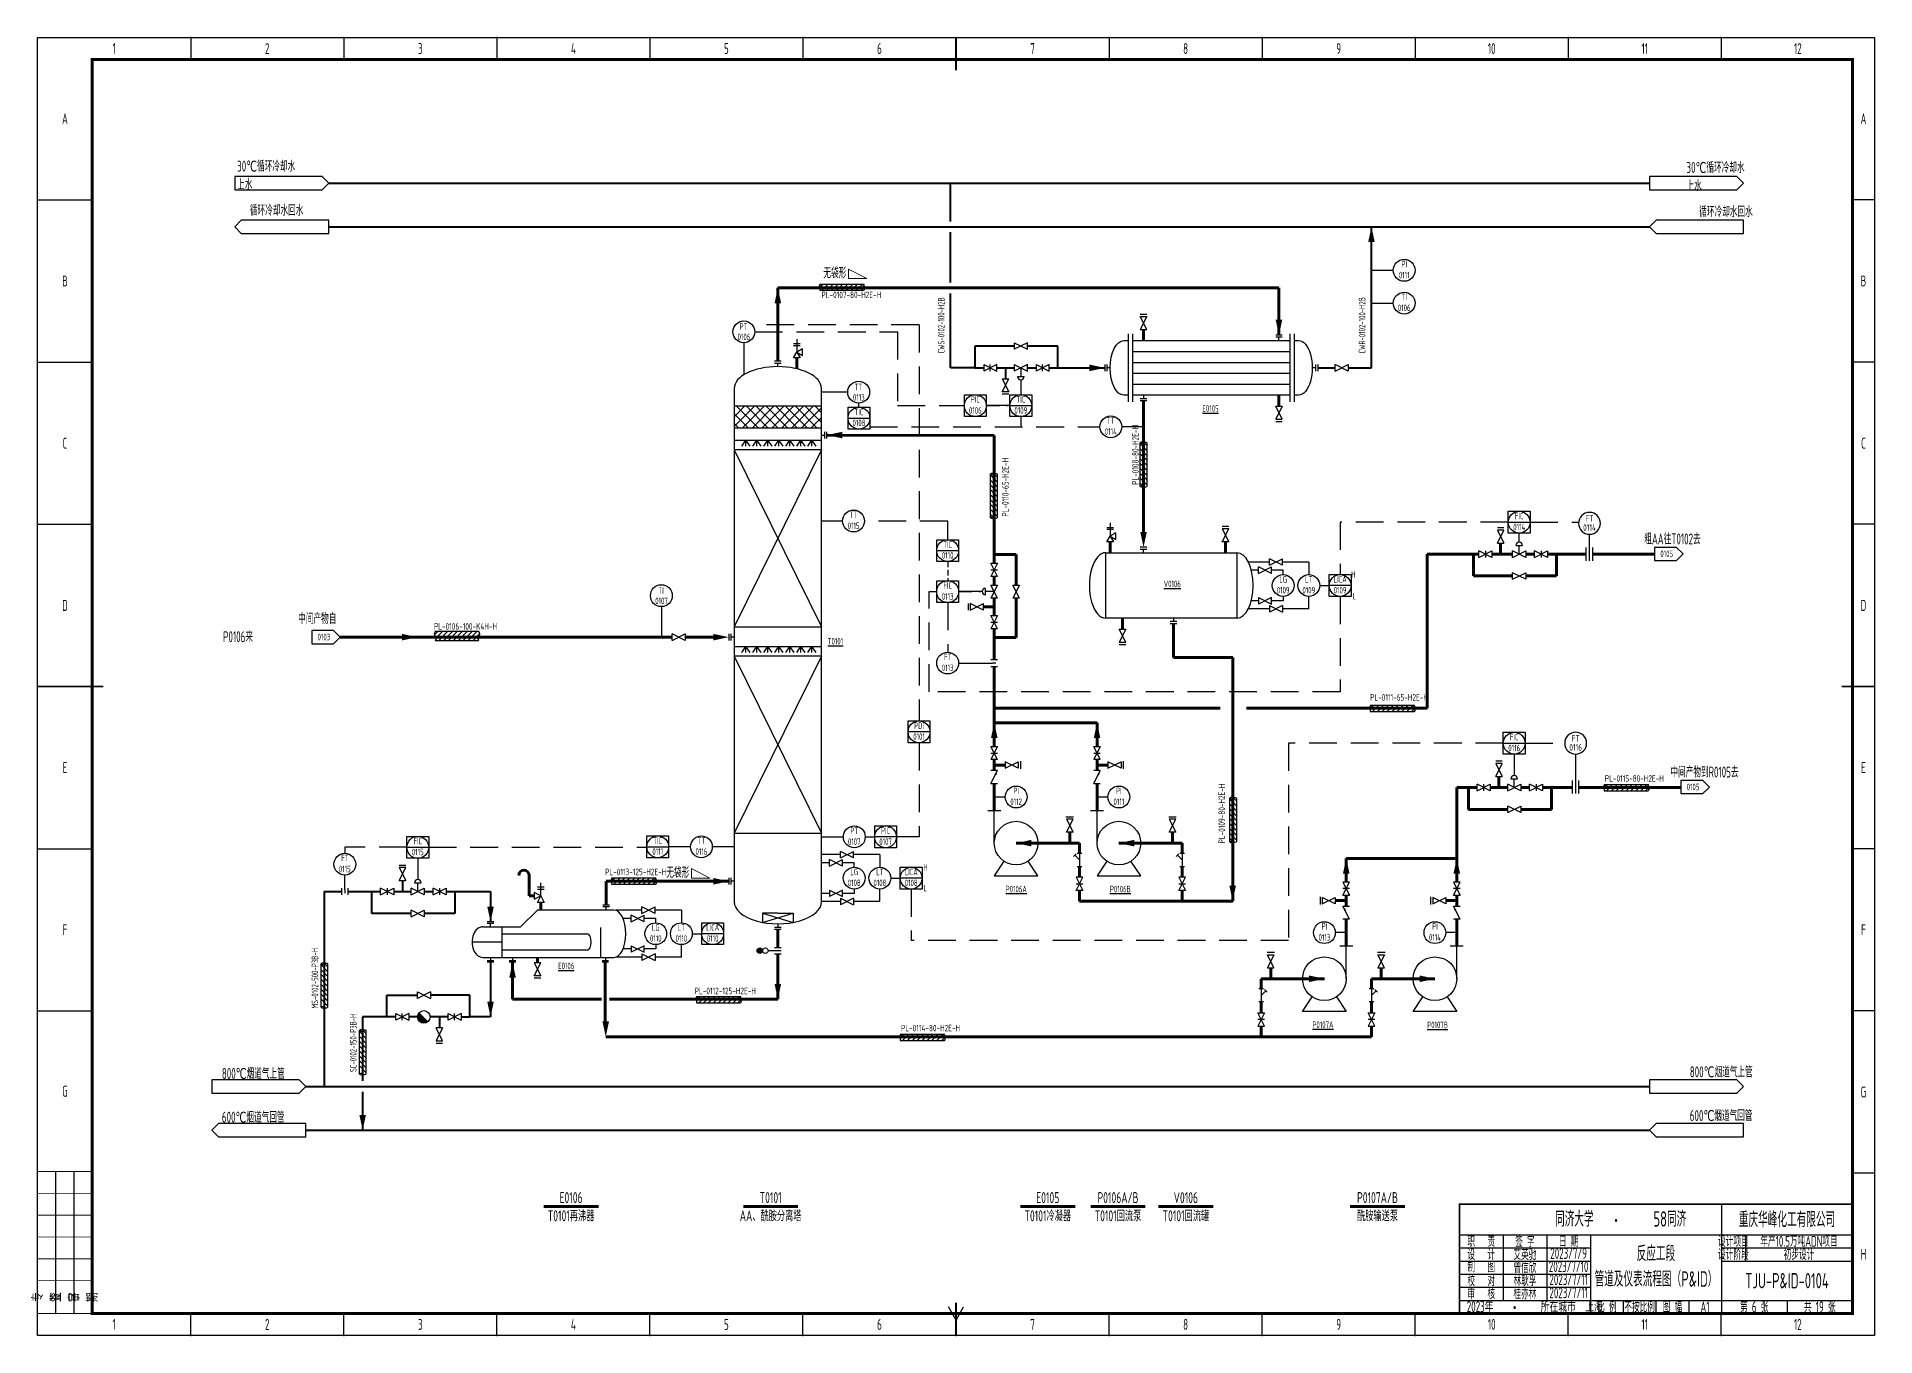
# Model space of a CAD drawing. Header units: millimetres. Extents: x 453 to 7190, y 523 to 4294.
# Drawn here: x 4266 to 5108, y 2905 to 3500 of the extents above; entities that cross this region are included whole.
import ezdxf
from ezdxf.enums import TextEntityAlignment as Align

# ---------------------------------------------------------------- set-up
doc = ezdxf.new("R2010")
doc.units = ezdxf.units.MM
doc.linetypes.add('DASHED', pattern=[19.05, 12.7, -6.35])
doc.linetypes.add('HIDDEN', pattern=[9.525, 6.35, -3.175])
for name, color, linetype, lineweight in [('01-主物流线-粗实线', 134, 'Continuous', 80), ('03-设备外轮廓线-细实线', 7, 'Continuous', 25), ('04-设备内部件-细实线', 170, 'Continuous', 25), ('05-公用工程-冷却水与回水', 55, 'Continuous', 40), ('05-图框与标题栏', 7, 'Continuous', 25), ('06-公用工程-中、低压蒸汽与凝水回管', 14, 'Continuous', 40), ('09-文本', 7, 'Continuous', 25), ('10-流股接续标志', 7, 'Continuous', 25), ('10-阀门', 102, 'Continuous', 25), ('11-文本', 7, 'Continuous', 25), ('11-管道组合号', 50, 'Continuous', 15), ('11-管道组合号 @ 1', 50, 'Continuous', 15), ('12-仪表', 190, 'Continuous', 25), ('12-信号线', 226, 'DASHED', 25), ('12-设备位号线', 7, 'Continuous', 80), ('13-电动气动信号线', 226, 'DASHED', 25), ('14-箭头', 7, 'Continuous', 25), ('15-仪表', 190, 'Continuous', 25), ('15-文本', 7, 'Continuous', 15), ('15-文本 @ 1', 7, 'Continuous', 15), ('16-阀门与管件', 102, 'Continuous', 25), ('A设备轮廓', 7, 'Continuous', 25)]:
    doc.layers.add(name, color=color, linetype=linetype, lineweight=lineweight)
doc.layers.add('TITLE', color=7, linetype='Continuous')
doc.styles.add('3-gbcbig', font='gbenor.shx', dxfattribs={"width": 0.7, "height": 3, "bigfont": 'gbcbig.shx'})
doc.styles.add('5-gbcbig', font='gbenor.shx', dxfattribs={"width": 0.7, "height": 5, "bigfont": 'gbcbig.shx'})
doc.styles.add('7-gbcbig', font='gbenor.shx', dxfattribs={"width": 0.7, "height": 7, "bigfont": 'gbcbig.shx'})
doc.styles.add('PRAY-6-GBCBIG', font='gbenor.shx', dxfattribs={"width": 0.7, "bigfont": 'gbcbig.shx'})
doc.styles.get("Standard").update_dxf_attribs({"font": 'arial.ttf'})
doc.styles.add('头号烷家', font='gbenor.shx', dxfattribs={"width": 0.75, "height": 3, "bigfont": 'gbcbig.shx'})
doc.styles.add('工程字', font='gbenor.shx', dxfattribs={"bigfont": 'gbcbig.shx'})

msp = doc.modelspace()

# ---------------------------------------------------------------- texts
at = {"char_height": 3, "attachment_point": 5, "style": '3-gbcbig'}
for s, insert in [('{\\LE0105}', (4803.72, 3329.4)), ('{\\LV0106}', (4786.19, 3249.13)), ('{\\LT0101}', (4631.95, 3222.86)), ('{\\LP0106A}', (4714.75, 3109.43)), ('{\\LP0106B}', (4762.42, 3109.43)), ('{\\LE0106}', (4508.7, 3074.28)), ('{\\LP0107A}', (4855.18, 3047.35)), ('{\\LP0107B}', (4907.66, 3047.26))]:
    msp.add_mtext_dynamic_manual_height_columns(s, width=12.7249, gutter_width=35, heights=[12.14], dxfattribs=dict(at, insert=insert))
at = {"char_height": 3, "width": 6.4536, "attachment_point": 3, "style": '3-gbcbig'}
for s, insert in [('H', (4870.07, 3254.94)), ('L', (4870.35, 3244.99)), ('H', (4674.19, 3120.89)), ('L', (4673.95, 3111.34))]:
    msp.add_mtext(s, dxfattribs=dict(at, insert=insert))
at = {"layer": '05-图框与标题栏', "attachment_point": 5}
for s, width, gutter_width, heights, insert, char_height, style in [('1', 70.0833, 25, [0], (4301.71, 3494.16), 5, '5-gbcbig'), ('2', 70.0833, 12.5, [0], (4371.79, 3494.16), 5, '5-gbcbig'), ('3', 70.0833, 25, [0], (4441.87, 3494.16), 5, '5-gbcbig'), ('4', 70.0833, 25, [0], (4511.96, 3494.16), 5, '5-gbcbig'), ('5', 70.0833, 25, [0], (4582.04, 3494.16), 5, '5-gbcbig'), ('6', 70.0833, 25, [0], (4652.12, 3494.16), 5, '5-gbcbig'), ('7', 70.0833, 25, [0], (4722.21, 3494.16), 5, '5-gbcbig'), ('8', 70.0833, 25, [0], (4792.29, 3494.16), 5, '5-gbcbig'), ('9', 70.0833, 25, [0], (4862.37, 3494.16), 5, '5-gbcbig'), ('10', 70.0833, 25, [0], (4932.46, 3494.16), 5, '5-gbcbig'), ('11', 70.0833, 25, [0], (5002.54, 3494.16), 5, '5-gbcbig'), ('12', 70.0833, 25, [0], (5072.62, 3494.16), 5, '5-gbcbig'), ('A', 25, 25, [0], (4279.17, 3462.03), 5, '5-gbcbig'), ('A', 10, 25, [0], (5102.67, 3462.03), 5, '5-gbcbig'), ('B', 25, 25, [0], (4279.17, 3387.78), 5, '5-gbcbig'), ('B', 10, 25, [0], (5102.67, 3387.78), 5, '5-gbcbig'), ('C', 25, 25, [0], (4279.17, 3313.53), 5, '5-gbcbig'), ('C', 10, 25, [0], (5102.67, 3313.53), 5, '5-gbcbig'), ('D', 25, 25, [0], (4279.17, 3239.28), 5, '5-gbcbig'), ('D', 10, 25, [0], (5102.67, 3239.28), 5, '5-gbcbig'), ('E', 25, 25, [0], (4279.17, 3165.03), 5, '5-gbcbig'), ('E', 10, 25, [0], (5102.67, 3165.03), 5, '5-gbcbig'), ('F', 25, 25, [0], (4279.17, 3090.78), 5, '5-gbcbig'), ('F', 10, 25, [0], (5102.67, 3090.78), 5, '5-gbcbig'), ('G', 25, 25, [0], (4279.17, 3016.91), 5, '5-gbcbig'), ('G', 10, 25, [0], (5102.67, 3016.53), 5, '5-gbcbig'), ('重庆华峰化工有限公司', 60, 25, [0], (5067.67, 2958.16), 7, '7-gbcbig'), ('职   责', 20, 25, [0], (4927.67, 2948.16), 5, '5-gbcbig'), ('签 字', 20, 25, [0], (4947.67, 2948.16), 5, '5-gbcbig'), ('日 期', 20, 25, [0], (4967.67, 2948.16), 5, '5-gbcbig'), ('设计项目', 15, 25, [0], (5043.11, 2948.16), 5, '5-gbcbig'), ('制   图', 20, 25, [0], (4927.67, 2936.52), 5, '5-gbcbig'), ('设   计', 20, 25, [0], (4927.67, 2942.16), 5, '5-gbcbig'), ('艾英驰', 20, 25, [0], (4947.67, 2942.16), 5, '5-gbcbig'), ('曾信欣', 20, 25, [0], (4947.67, 2936.16), 5, '5-gbcbig'), ('2023/7/10', 20, 25, [0], (4967.67, 2936.66), 5, '5-gbcbig'), ('2023/7/9', 20, 25, [0], (4967.67, 2942.66), 5, '5-gbcbig'), ('设计阶段', 15, 25, [0], (5043.11, 2942.16), 5, '5-gbcbig'), ('H', 10, 25, [0], (5102.67, 2942.28), 5, '5-gbcbig'), ('校   对', 20, 25, [0], (4927.67, 2930.16), 5, '5-gbcbig'), ('林耿孚', 20, 25, [0], (4947.67, 2930.16), 5, '5-gbcbig'), ('2023/7/11', 20, 25, [0], (4967.67, 2930.66), 5, '5-gbcbig'), ('TJU-P&ID-0104', 60, 25, [12.52], (5067.67, 2930.16), 7, '7-gbcbig'), ('审   核', 20, 25, [0], (4927.67, 2924.16), 5, '5-gbcbig'), ('桂亦林', 20, 25, [0], (4947.67, 2924.16), 5, '5-gbcbig'), ('2023/7/11', 20, 25, [0], (4967.67, 2924.66), 5, '5-gbcbig'), ('比 例', 15, 25, [0], (4985.17, 2918.16), 5, '5-gbcbig'), ('不按比例', 15, 25, [0], (5000.17, 2918.16), 5, '5-gbcbig'), ('图 幅', 15, 25, [0], (5015.17, 2918.16), 5, '5-gbcbig'), ('第 6 张', 30, 25, [0], (5052.67, 2918.16), 5, '5-gbcbig'), ('共 19 张', 30, 25, [0], (5082.67, 2918.16), 5, '5-gbcbig'), ('1', 70.0833, 25, [0], (4301.71, 2910.16), 5, '5-gbcbig'), ('2', 70.0833, 25, [0], (4371.79, 2910.16), 5, '5-gbcbig'), ('3', 70.0833, 25, [0], (4441.87, 2910.16), 5, '5-gbcbig'), ('4', 70.0833, 25, [0], (4511.96, 2910.16), 5, '5-gbcbig'), ('5', 70.0833, 25, [0], (4582.04, 2910.16), 5, '5-gbcbig'), ('6', 70.0833, 25, [0], (4652.12, 2910.16), 5, '5-gbcbig'), ('7', 70.0833, 25, [0], (4722.21, 2910.16), 5, '5-gbcbig'), ('8', 70.0833, 25, [0], (4792.29, 2910.16), 5, '5-gbcbig'), ('9', 70.0833, 25, [0], (4862.37, 2910.16), 5, '5-gbcbig'), ('10', 70.0833, 25, [0], (4932.46, 2910.16), 5, '5-gbcbig'), ('11', 70.0833, 25, [0], (5002.54, 2910.16), 5, '5-gbcbig'), ('A1', 14.9167, 25, [0], (5030.12, 2918.16), 5, '5-gbcbig'), ('12', 70.0833, 25, [0], (5072.62, 2910.16), 5, '5-gbcbig')]:
    msp.add_mtext_dynamic_manual_height_columns(s, width=width, gutter_width=gutter_width, heights=heights, dxfattribs=dict(at, insert=insert, char_height=char_height, style=style))
at = {"layer": '05-图框与标题栏'}
for s, insert, char_height, width, attachment_point, style in [('\\pi5.78018;同济大学             ', (4955.69, 2958.43), 7, 32.2593, 4, '7-gbcbig'), ('58同济          ', (5014.03, 2958.43), 7, 32.2593, 5, '7-gbcbig'), (' 2023{\\W0.8;年          所在城市  上海}', (4919.14, 2918.31), 5, 67.5295, 4, '5-gbcbig'), ('{\\fFangSong|b0|i0|c134|p49;\\W0.8;·}', (4940.24, 2920.29), 5, 18.9039, 1, '5-gbcbig')]:
    msp.add_mtext(s, dxfattribs=dict(at, insert=insert, char_height=char_height, width=width, attachment_point=attachment_point, style=style))
at = {"layer": '05-图框与标题栏', "insert": (4986.66, 2960.16), "char_height": 5, "width": 31.5065, "attachment_point": 1}
msp.add_mtext('{\\fFangSong|b0|i0|c134|p49;\\W0.8;·}', dxfattribs=at)
at = {"layer": '05-图框与标题栏', "char_height": 5, "attachment_point": 5, "rotation": 90, "style": '工程字'}
for s, insert in [('专业', (4270.83, 2922.66)), ('签字', (4279.17, 2922.66)), ('日期', (4287.5, 2922.66))]:
    msp.add_mtext_dynamic_manual_height_columns(s, width=8.3333, gutter_width=25, heights=[0], dxfattribs=dict(at, insert=insert))
at = {"layer": '09-文本'}
for s, width, gutter_width, heights, insert, char_height, attachment_point, style in [('粗AA往T0102去', 44.9157, 12.5, [5.33], (5002.32, 3269.71), 5, 4, '5-gbcbig'), ('0105', 40, 12.5, [0], (5012.59, 3262.89), 3, 5, '3-gbcbig'), ('\\pi34.37595;中间产物自P0106来', 60.4658, 35, [11.23], (4351.58, 3235.77), 5, 1, '5-gbcbig'), ('0103', 40, 12.5, [0], (4397.73, 3224.8), 3, 5, '3-gbcbig'), ('中间产物到R0105去', 44.9157, 12.5, [5.33], (5014.27, 3162.98), 5, 4, '5-gbcbig'), ('0105', 40, 12.5, [0], (5024.64, 3156.16), 3, 5, '3-gbcbig'), ('{\\W0.75;E0106}\\P{\\A1;\\W0.75;T0101再沸器}', 59.0038, 12.5, [0], (4510.91, 2964.04), 5, 5, '5-gbcbig'), ('{\\W0.75;T0101}\\P{\\A1;\\W0.75;AA、酰胺分离塔}', 59.0038, 12.5, [0], (4602.29, 2964.04), 5, 5, '5-gbcbig'), ('{\\W0.75;E0105}\\P{\\A1;\\W0.75;T0101冷凝器}', 59.0038, 12.5, [0], (4729.18, 2964.04), 5, 5, '5-gbcbig'), ('{\\W0.75;P0106A/B}\\P{\\A1;\\W0.75;T0101回流泵}', 59.0038, 12.5, [0], (4761.33, 2964.04), 5, 5, '5-gbcbig'), ('{\\W0.75;V0106}\\P{\\A1;\\W0.75;T0101回流罐}', 59.0038, 12.5, [0], (4792.42, 2964.04), 5, 5, '5-gbcbig'), ('{\\W0.75;P0107A/B}\\P{\\A1;\\W0.75;酰胺输送泵}', 59.0038, 12.5, [0], (4880.16, 2964.04), 5, 5, '5-gbcbig'), ('反应工段\\P管道及仪表流程图（P&ID）', 60, 12.5, [0], (5007.67, 2936.72), 7, 5, '7-gbcbig'), ('年产10.5万吨ADN项目', 49.0599, 35, [0], (5073.14, 2948.16), 5, 5, '5-gbcbig'), ('初步设计', 48.9999, 12.5, [0], (5073.17, 2942.16), 5, 5, '5-gbcbig')]:
    msp.add_mtext_dynamic_manual_height_columns(s, width=width, gutter_width=gutter_width, heights=heights, dxfattribs=dict(at, insert=insert, char_height=char_height, attachment_point=attachment_point, style=style))
at = {"layer": '11-文本', "char_height": 5, "attachment_point": 1, "style": '5-gbcbig'}
for s, insert in [('30℃循环冷却水上水', (4358.02, 3442.85)), ('30℃循环冷却水上水', (5021.64, 3442.23)), ('循环冷却水回水', (4363.86, 3422.63)), ('循环冷却水回水', (5027.47, 3422.01)), ('800℃烟道气上管', (4351.03, 3027.52)), ('800℃烟道气上管', (5023.16, 3028.27)), ('600℃烟道气回管', (4351.03, 3007.52)), ('600℃烟道气回管', (5023.16, 3008.27))]:
    msp.add_mtext_dynamic_manual_height_columns(s, width=29.1659, gutter_width=25, heights=[0], dxfattribs=dict(at, insert=insert))
at = {"layer": '11-文本', "char_height": 3, "width": 10, "attachment_point": 5, "style": '3-gbcbig'}
for s, insert in [('{\\C0;PT}', (4589.85, 3366.91)), ('{\\C0;0106}', (4590.08, 3362.17)), ('{\\C0;0113}', (4642.66, 3334.52)), ('{\\C0;TT}', (4642.43, 3339.26)), ('{\\C0;0107}', (4552.33, 3241.36)), ('{\\C0;TI}', (4552.1, 3246.11))]:
    msp.add_mtext(s, dxfattribs=dict(at, insert=insert))
at = {"layer": '11-管道组合号', "char_height": 5, "attachment_point": 1, "style": 'PRAY-6-GBCBIG'}
for insert in [(4626.44, 3393.96), (4554.53, 3119.52)]:
    msp.add_mtext_dynamic_manual_height_columns('无袋形', width=10.7049, gutter_width=12.5, heights=[0], dxfattribs=dict(at, insert=insert))
at = {"layer": '11-管道组合号', "char_height": 3, "attachment_point": 7, "rotation": 90, "style": '3-gbcbig'}
for s, insert in [('CWS-0102-100-H2B', (4681.91, 3354.6)), ('CWR-0102-100-H2B', (4874.6, 3354.6)), ('SC-0102-150-P3B-H', (4412.68, 3025.68))]:
    msp.add_mtext_dynamic_manual_height_columns(s, width=21.0765, gutter_width=12.5, heights=[0], dxfattribs=dict(at, insert=insert))
at = {"layer": '11-管道组合号 @ 1', "insert": (4395.12, 3054.71), "char_height": 3, "attachment_point": 7, "rotation": 90, "style": '3-gbcbig'}
msp.add_mtext_dynamic_manual_height_columns('MS-0102-500-P3B-H', width=21.9761, gutter_width=12.5, heights=[3], dxfattribs=at)
at = {"layer": '15-仪表', "ltscale": 10, "char_height": 3, "width": 10, "attachment_point": 5, "style": '3-gbcbig'}
for s, insert in [('{\\C0;PI\\P0111}', (4892.4, 3392.98)), ('{\\C0;TI\\P0106}', (4892.4, 3377.98)), ('{\\C0;PIC\\P0106}', (4696.01, 3331.05)), ('{\\C0;TIC\\P0109}', (4716.84, 3331.05)), ('{\\C0;TIC\\P0108}', (4642.73, 3325.33)), ('{\\C0;TT\\P0114}', (4758.04, 3321.37)), ('{\\C0;TT\\P0115}', (4640.27, 3278.24)), ('{\\C0;FIC\\P0114}', (4945.05, 3277.67)), ('{\\C0;TIC\\P0110}', (4683.36, 3264.68)), ('{\\C0;FIC\\P0113}', (4683.36, 3245.9)), ('{\\C0;LG\\P0109}', (4836.97, 3248.73)), ('{\\C0;LT\\P0109}', (4848.7, 3248.73)), ('{\\C0;LICA\\P0109}', (4863.04, 3248.73)), ('{\\C0;FT\\P0113}', (4683.36, 3213.21)), ('{\\C0;PDI\\P0101}', (4670.25, 3181.71)), ('{\\C0;FIC\\P0116}', (4942.77, 3176.51)), ('{\\C0;PI\\P0112}', (4714.69, 3151.9)), ('{\\C0;PI\\P0111}', (4761.75, 3151.9)), ('{\\C0;FIC\\P0115}', (4440.72, 3128.88)), ('{\\C0;TIC\\P0111}', (4550.59, 3129.12)), ('{\\C0;TT\\P0116}', (4570.59, 3129.12)), ('{\\C0;PT\\P0107}', (4640.59, 3133.64)), ('{\\C0;PIC\\P0107}', (4654.93, 3133.64)), ('{\\C0;FT\\P0115}', (4407.31, 3121.12)), ('{\\C0;LG\\P0108}', (4640.57, 3114.79)), ('{\\C0;LT\\P0108}', (4652.31, 3114.79)), ('{\\C0;LICA\\P0108}', (4666.65, 3114.79)), ('{\\C0;LG\\P0110}', (4549.69, 3089.33)), ('{\\C0;LT\\P0110}', (4561.42, 3089.33)), ('{\\C0;LICA\\P0110}', (4575.76, 3089.33)), ('{\\C0;PI\\P0113}', (4855.85, 3089.83)), ('{\\C0;PI\\P0114}', (4906.46, 3089.83))]:
    msp.add_mtext(s, dxfattribs=dict(at, insert=insert))

# ---------------------------------------------------------------- blocks, each defined once
blk = doc.blocks.new('管道组合号')
at = {"layer": '11-管道组合号', "style": '头号烷家', "width": 0.75}
blk.add_attdef('管道组合号', (-4.3, 3.13), '', height=3, dxfattribs=at)
blk = doc.blocks.new('就地安装仪表')
at = {"layer": '12-仪表', "ltscale": 0.25}
blk.add_circle((0, -5), 5, dxfattribs=at)
at = {"layer": '15-文本', "style": '工程字', "width": 0.75}
blk.add_attdef('仪表名称', text='', height=3, dxfattribs=at).set_placement((0, -4.29), align=Align.CENTER)
blk.add_attdef('仪表编号', text='', height=3, dxfattribs=at).set_placement((0, -5.39), align=Align.TOP_CENTER)
blk = doc.blocks.new('*U162')
at = {"layer": '10-阀门'}
ref = blk.add_blockref('就地安装仪表', (4970.91, 3181.18), dxfattribs=dict(at, xscale=-1))
ref.add_attrib('仪表名称', 'FT', dxfattribs={"layer": '15-文本 @ 1', "height": 3, "style": '工程字', "width": 0.75}).set_placement((4970.91, 3176.9), align=Align.CENTER)
ref.add_attrib('仪表编号', '0116', dxfattribs={"layer": '15-文本 @ 1', "height": 3, "style": '工程字', "width": 0.75}).set_placement((4970.91, 3175.79), align=Align.TOP_CENTER)
blk = doc.blocks.new('*U173')
at = {"layer": '10-阀门'}
ref = blk.add_blockref('就地安装仪表', (4977.26, 3281.83), dxfattribs=dict(at, xscale=-1))
ref.add_attrib('仪表名称', 'FT', dxfattribs={"layer": '15-文本 @ 1', "height": 3, "style": '工程字', "width": 0.75}).set_placement((4977.26, 3277.54), align=Align.CENTER)
ref.add_attrib('仪表编号', '0114', dxfattribs={"layer": '15-文本 @ 1', "height": 3, "style": '工程字', "width": 0.75}).set_placement((4977.26, 3276.43), align=Align.TOP_CENTER)

# ---------------------------------------------------------------- hatches: boundary and pattern name
at = {"layer": '04-设备内部件-细实线'}
h = msp.add_hatch(dxfattribs=at)
h.set_pattern_fill('ANSI37', color=256)
h.set_pattern_definition([(45, (3955.4115, -169.225), (-2.245064, 2.245064), []), (135, (3955.4115, -169.225), (-2.245064, -2.245064), [])])
h.paths.add_polyline_path([(4585.59, 3330.56), (4585.59, 3320.56), (4625.59, 3320.56), (4625.59, 3330.56)])
at = {"layer": '16-阀门与管件'}
for color, points in [(256, [(4598.59, 3081.26, 1), (4596.09, 3081.26, 1)]), (3, [(4445.52, 3048.85, -0.197694), (4443.49, 3048.02, -0.669876), (4441.46, 3052.94)])]:
    msp.add_hatch(color=color, dxfattribs=at).paths.add_polyline_path(points)
at = {"layer": 'A设备轮廓', "ltscale": 0.25}
h = msp.add_hatch(dxfattribs=at)
h.set_pattern_fill('ANSI31', color=256, scale=0.5, angle=180, style=0)
h.set_pattern_definition([(225, (6288.6427, 5885.528), (1.122532, -1.122532), [])])
edge = h.paths.add_edge_path()
edge.add_spline(control_points=[(4448.73, 3227.28), (4448.44, 3226.74), (4447.84, 3225.65), (4450.11, 3224.76), (4449.19, 3223.77), (4448.73, 3223.28)], knot_values=[0, 0, 0, 0, 1.52304, 3.144702, 4.721047, 4.721047, 4.721047, 4.721047], degree=3, periodic=0)
edge.add_line((4448.73, 3223.28), (4468.73, 3223.28))
edge.add_spline(control_points=[(4468.73, 3223.28), (4468.37, 3223.76), (4467.63, 3224.77), (4469.51, 3225.83), (4468.97, 3226.83), (4468.73, 3227.28)], knot_values=[0, 0, 0, 0, 1.52304, 3.144702, 4.487312, 4.487312, 4.487312, 4.487312], degree=3, periodic=0)
edge.add_line((4468.73, 3227.28), (4448.73, 3227.28))

# ---------------------------------------------------------------- linework, layer by layer
for p, q in [((4836.54, 3363.01), (4833.54, 3363.01)), ((4836.54, 3362.01), (4833.54, 3362.01)), ((4835.04, 3360.51), (4835.04, 3362.01)), ((4607.09, 3351.06), (4604.09, 3351.06)), ((4607.09, 3350.06), (4604.09, 3350.06)), ((4605.59, 3348.56), (4605.59, 3350.06)), ((4755.29, 3349.51), (4755.29, 3346.51)), ((4756.29, 3349.51), (4756.29, 3346.51)), ((4757.79, 3348.01), (4756.29, 3348.01)), ((4851.79, 3349.51), (4851.79, 3346.51)), ((4852.79, 3349.51), (4852.79, 3346.51)), ((4771.54, 3334.01), (4774.54, 3334.01)), ((4773.04, 3335.51), (4773.04, 3334.01)), ((4771.54, 3333.01), (4774.54, 3333.01)), ((4625.59, 3317.25), (4627.09, 3317.25)), ((4627.09, 3315.75), (4627.09, 3318.75)), ((4628.09, 3315.75), (4628.09, 3318.75)), ((4774.54, 3265.9), (4771.54, 3265.9)), ((4774.54, 3264.9), (4771.54, 3264.9)), ((4773.03, 3263.4), (4773.04, 3264.9)), ((5017.06, 3265.83), (5007.06, 3265.83)), ((5007.06, 3265.83), (5007.06, 3259.83)), ((5007.06, 3259.83), (5017.06, 3259.83)), ((5020.06, 3262.83), (5017.06, 3265.83)), ((5017.06, 3259.83), (5020.06, 3262.83)), ((4786.78, 3233.4), (4786.78, 3231.9)), ((4402.21, 3227.74), (4392.21, 3227.74)), ((4392.21, 3227.74), (4392.21, 3221.74)), ((4405.21, 3224.74), (4402.21, 3227.74)), ((4402.21, 3221.74), (4405.21, 3224.74)), ((4583.09, 3226.24), (4583.09, 3223.24)), ((4584.09, 3226.24), (4584.09, 3223.24)), ((4585.59, 3224.74), (4584.09, 3224.74)), ((4788.28, 3231.9), (4785.28, 3231.9)), ((4788.28, 3230.9), (4785.28, 3230.9)), ((4392.21, 3221.74), (4402.21, 3221.74)), ((5029.12, 3159.11), (5019.12, 3159.11)), ((5019.12, 3159.11), (5019.12, 3153.11)), ((5032.12, 3156.11), (5029.12, 3159.11)), ((5019.12, 3153.11), (5029.12, 3153.11)), ((5029.12, 3153.11), (5032.12, 3156.11)), ((4583.09, 3114.5), (4583.09, 3111.5)), ((4584.09, 3114.5), (4584.09, 3111.5)), ((4585.59, 3113), (4584.09, 3113)), ((4604.09, 3092.06), (4607.09, 3092.06)), ((4604.09, 3091.06), (4607.09, 3091.06)), ((4605.59, 3093.56), (4605.59, 3092.06)), ((4396.42, 3055.31), (4396.42, 3075.31)), ((4399.42, 3071.75), (4396.42, 3074.75)), ((4399.42, 3073.99), (4398.13, 3075.27)), ((4399.42, 3075.31), (4399.42, 3055.31)), ((4399.42, 3069.5), (4396.42, 3072.5)), ((4399.42, 3067.26), (4396.42, 3070.26)), ((4399.42, 3065.01), (4396.42, 3068.01)), ((4399.42, 3062.77), (4396.42, 3065.77)), ((4399.42, 3060.52), (4396.42, 3063.52)), ((4399.42, 3058.28), (4396.42, 3061.28)), ((4399.42, 3056.03), (4396.42, 3059.03)), ((4413.98, 3024.78), (4413.98, 3044.78)), ((4416.98, 3041.22), (4413.98, 3044.22)), ((4416.98, 3038.97), (4413.98, 3041.97)), ((4416.98, 3036.73), (4413.98, 3039.73)), ((4416.98, 3043.46), (4415.69, 3044.74)), ((4416.98, 3044.78), (4416.98, 3024.78)), ((4416.98, 3034.48), (4413.98, 3037.48)), ((4416.98, 3032.24), (4413.98, 3035.24)), ((4416.98, 3029.99), (4413.98, 3032.99)), ((4416.98, 3027.75), (4413.98, 3030.75)), ((4416.98, 3025.5), (4413.98, 3028.5))]:
    msp.add_line(p, q)
for centre, radius, start, end in [((4397.25, 3074.21), 1.37, 49.99289, 127.26243), ((4397.39, 3056.45), 1.5, 229.56309, 305.9037), ((4414.81, 3043.69), 1.37, 49.99289, 127.26243), ((4414.95, 3025.92), 1.5, 229.56309, 305.9037)]:
    msp.add_arc(centre, radius, start, end)
for points in [[(4396.42, 3075.31), (4396.89, 3074.96), (4397.81, 3074.79), (4398.53, 3075.77), (4399.24, 3075.48), (4399.42, 3075.31)], [(4413.98, 3044.78), (4414.45, 3044.43), (4415.37, 3044.26), (4416.09, 3045.24), (4416.8, 3044.95), (4416.98, 3044.78)]]:
    msp.add_open_spline(points, degree=3, knots=[0, 0, 0, 0, 1.367527, 2.619727, 3.553416, 3.553416, 3.553416, 3.553416])
for points in [[(4396.42, 3055.31), (4397.57, 3055.67), (4398.5, 3055.13), (4399.42, 3055.31)], [(4413.98, 3024.78), (4415.13, 3025.14), (4416.06, 3024.6), (4416.98, 3024.78)]]:
    msp.add_spline(points, degree=3)
at = {"layer": '01-主物流线-粗实线'}
for p, q in [((4605.59, 3384.62), (4835.04, 3384.62)), ((4605.59, 3351.06), (4605.59, 3384.62)), ((4835.04, 3363.01), (4835.04, 3384.62)), ((4773.04, 3365.51), (4773.04, 3360.51)), ((4614.32, 3352.55), (4614.32, 3347.55)), ((4835.04, 3335.51), (4835.04, 3330.51)), ((4773.04, 3333.01), (4773.04, 3269.4)), ((4704.69, 3317.1), (4628.09, 3317.25)), ((4704.69, 3280.74), (4704.69, 3317.1)), ((4704.69, 3258.58), (4704.69, 3280.74)), ((4757.76, 3268.4), (4757.76, 3263.4)), ((4810.52, 3263.4), (4810.52, 3268.4)), ((4936.54, 3262.75), (4936.54, 3267.75)), ((4704.69, 3262.58), (4714.69, 3262.58)), ((4714.69, 3262.58), (4714.69, 3248.58)), ((4902.89, 3192.29), (4902.89, 3262.75)), ((4926.54, 3262.75), (4902.89, 3262.75)), ((4924.05, 3262.75), (4924.05, 3252.75)), ((4932.54, 3262.75), (4942.05, 3262.75)), ((4948.05, 3262.75), (4952.05, 3262.75)), ((4958.05, 3262.75), (4962.05, 3262.75)), ((4962.05, 3262.75), (4975.76, 3262.75)), ((4962.05, 3262.75), (4962.05, 3252.75)), ((4978.76, 3262.75), (5006.92, 3262.75)), ((4704.69, 3248.58), (4704.69, 3252.58)), ((4924.05, 3252.75), (4942.05, 3252.75)), ((4962.05, 3252.75), (4948.05, 3252.75)), ((4704.69, 3234.58), (4704.69, 3242.58)), ((4714.69, 3224.58), (4714.69, 3242.58)), ((4704.69, 3238.58), (4699.69, 3238.58)), ((4763.45, 3228.4), (4763.45, 3233.4)), ((4557.18, 3224.74), (4405.21, 3224.74)), ((4576.09, 3224.74), (4563.18, 3224.74)), ((4704.69, 3214.38), (4704.69, 3228.58)), ((4704.69, 3224.58), (4714.69, 3224.58)), ((4786.78, 3230.9), (4786.78, 3215.48)), ((4704.69, 3202.58), (4704.69, 3211.38)), ((4786.78, 3215.48), (4813.85, 3215.48)), ((4813.85, 3215.48), (4813.85, 3103.82)), ((4704.69, 3185.57), (4704.69, 3205.18)), ((4704.69, 3192.29), (4808.06, 3192.29)), ((4820.14, 3192.29), (4902.89, 3192.29)), ((4704.69, 3174.71), (4704.69, 3185.57)), ((4751.75, 3185.57), (4704.69, 3185.57)), ((4751.75, 3174.71), (4751.75, 3185.57)), ((4704.69, 3163.71), (4704.69, 3168.71)), ((4704.69, 3166.21), (4709.69, 3166.21)), ((4751.75, 3163.71), (4751.75, 3168.71)), ((4751.75, 3166.21), (4756.75, 3166.21)), ((4704.69, 3145.45), (4704.69, 3157.71)), ((4751.75, 3145.45), (4751.75, 3157.71)), ((4935.77, 3155.92), (4935.77, 3160.92)), ((4916.46, 3155.92), (4925.77, 3155.92)), ((4916.46, 3123.49), (4916.46, 3155.92)), ((4921.77, 3145.92), (4921.77, 3155.92)), ((4931.77, 3155.92), (4939.77, 3155.92)), ((4945.77, 3155.92), (4949.77, 3155.92)), ((4955.77, 3155.92), (4959.77, 3155.92)), ((4955.77, 3155.92), (4969.35, 3155.92)), ((4959.77, 3155.92), (4959.77, 3145.92)), ((4972.41, 3155.92), (5019.15, 3155.92)), ((4939.77, 3145.92), (4921.77, 3145.92)), ((4959.77, 3145.92), (4945.77, 3145.92)), ((4739.27, 3135.45), (4739.27, 3130.45)), ((4786.33, 3135.45), (4786.33, 3130.45)), ((4743.69, 3130.45), (4714.69, 3130.45)), ((4743.69, 3125.82), (4743.69, 3130.45)), ((4790.75, 3130.45), (4761.75, 3130.45)), ((4790.75, 3125.82), (4790.75, 3130.45)), ((4865.85, 3112.63), (4865.85, 3123.49)), ((4865.85, 3123.49), (4916.46, 3123.49)), ((4916.46, 3112.63), (4916.46, 3123.49)), ((4491.72, 3106.35), (4491.72, 3115.65)), ((4743.69, 3114.82), (4743.69, 3119.82)), ((4790.75, 3114.82), (4790.75, 3119.82)), ((4494.09, 3106.35), (4491.72, 3106.35)), ((4526.97, 3102.1), (4526.97, 3113)), ((4526.97, 3113), (4583.09, 3113)), ((4743.69, 3108.82), (4743.69, 3103.82)), ((4790.75, 3108.82), (4790.75, 3103.82)), ((4865.85, 3101.63), (4865.85, 3106.63)), ((4916.46, 3101.63), (4916.46, 3106.63)), ((4497.09, 3099.85), (4497.09, 3103.3)), ((4813.85, 3103.82), (4743.69, 3103.82)), ((4865.85, 3104.13), (4860.85, 3104.13)), ((4916.46, 3104.13), (4911.46, 3104.13)), ((4605.59, 3082.76), (4605.59, 3091.06)), ((4865.85, 3083.37), (4865.85, 3095.63)), ((4916.46, 3083.37), (4916.46, 3095.63)), ((4484.13, 3059), (4484.13, 3075.9)), ((4495.56, 3078.15), (4495.56, 3075.65)), ((4526.6, 3075.9), (4526.6, 3048.24)), ((4605.59, 3059), (4605.59, 3079.76)), ((4831.27, 3073.37), (4831.27, 3068.37)), ((4881.88, 3073.37), (4881.88, 3068.37)), ((4826.85, 3063.74), (4826.85, 3068.37)), ((4826.85, 3068.37), (4855.85, 3068.37)), ((4877.46, 3063.74), (4877.46, 3068.37)), ((4877.46, 3068.37), (4906.46, 3068.37)), ((4524.83, 3059), (4484.13, 3059)), ((4605.59, 3059), (4528.58, 3059)), ((4826.85, 3052.74), (4826.85, 3057.74)), ((4877.46, 3052.74), (4877.46, 3057.74)), ((4877.46, 3041.74), (4526.89, 3041.74)), ((4826.85, 3046.74), (4826.85, 3041.74)), ((4877.46, 3046.74), (4877.46, 3041.74))]:
    msp.add_line(p, q, dxfattribs=at)
msp.add_arc((4489.32, 3115.65), 2.4, 0, 180, dxfattribs=at)
at = {"layer": '03-设备外轮廓线-细实线'}
for p, q in [((4764.04, 3360.51), (4766.04, 3360.51)), ((4766.04, 3363.51), (4766.04, 3332.51)), ((4768.04, 3363.51), (4768.04, 3332.51)), ((4768.04, 3360.51), (4840.04, 3360.51)), ((4840.04, 3363.51), (4840.04, 3332.51)), ((4842.04, 3363.51), (4842.04, 3332.51)), ((4842.04, 3360.51), (4844.04, 3360.51)), ((4851.79, 3348.01), (4850.29, 3348.01)), ((4585.59, 3338.56), (4585.59, 3103.56)), ((4625.59, 3103.56), (4625.59, 3338.56)), ((4766.04, 3335.51), (4764.04, 3335.51)), ((4840.04, 3335.51), (4768.04, 3335.51)), ((4844.04, 3335.51), (4842.04, 3335.51)), ((4755.76, 3263.4), (4815.76, 3263.4)), ((4755.76, 3263.4), (4765.76, 3263.4)), ((4815.76, 3233.4), (4755.76, 3233.4)), ((4701.69, 3145.45), (4707.69, 3145.45)), ((4704.69, 3130.45), (4704.69, 3145.45)), ((4748.75, 3145.45), (4754.75, 3145.45)), ((4751.75, 3130.45), (4751.75, 3145.45)), ((4709.14, 3122.13), (4704.69, 3115.45)), ((4704.69, 3115.45), (4724.69, 3115.45)), ((4724.69, 3115.45), (4720.23, 3122.13)), ((4756.2, 3122.13), (4751.75, 3115.45)), ((4751.75, 3115.45), (4771.75, 3115.45)), ((4771.75, 3115.45), (4767.29, 3122.13)), ((4487.76, 3092.15), (4495.56, 3099.85)), ((4530.56, 3099.85), (4495.56, 3099.85)), ((4528.47, 3102.1), (4525.47, 3102.1)), ((4528.47, 3101.35), (4525.47, 3101.35)), ((4526.97, 3099.85), (4526.97, 3101.35)), ((4470.56, 3092.15), (4487.76, 3092.15)), ((4475.54, 3094.4), (4472.54, 3094.4)), ((4475.54, 3093.65), (4472.54, 3093.65)), ((4474.04, 3092.15), (4474.04, 3093.65)), ((4868.85, 3083.37), (4862.85, 3083.37)), ((4865.85, 3068.37), (4865.85, 3083.37)), ((4919.46, 3083.37), (4913.46, 3083.37)), ((4916.46, 3068.37), (4916.46, 3083.37)), ((4470.56, 3078.15), (4530.56, 3078.15)), ((4475.54, 3076.65), (4472.54, 3076.65)), ((4475.54, 3075.9), (4472.54, 3075.9)), ((4474.04, 3078.15), (4474.04, 3076.65)), ((4485.63, 3076.65), (4482.63, 3076.65)), ((4485.63, 3075.9), (4482.63, 3075.9)), ((4484.13, 3078.15), (4484.13, 3076.65)), ((4528.11, 3076.65), (4525.11, 3076.65)), ((4528.11, 3075.9), (4525.11, 3075.9)), ((4526.61, 3078.15), (4526.61, 3076.65)), ((4845.85, 3053.37), (4850.3, 3060.05)), ((4861.4, 3060.05), (4865.85, 3053.37)), ((4896.46, 3053.37), (4900.91, 3060.05)), ((4912.01, 3060.05), (4916.46, 3053.37)), ((4865.85, 3053.37), (4845.85, 3053.37)), ((4916.46, 3053.37), (4896.46, 3053.37))]:
    msp.add_line(p, q, dxfattribs=at)
for centre in [(4714.69, 3130.45), (4761.75, 3130.45), (4855.85, 3068.37), (4906.46, 3068.37)]:
    msp.add_circle(centre, 10, dxfattribs=at)
at = {"layer": '03-设备外轮廓线-细实线', "extrusion": (0, 0, -1)}
for centre, start_param, end_param in [((4764.04, 3348.01), 3.141593, 6.283185), ((4844.04, 3348.01), 0, 3.141593)]:
    msp.add_ellipse(centre, major_axis=(0, 12.5), ratio=0.5, start_param=start_param, end_param=end_param, dxfattribs=at)
at = {"layer": '03-设备外轮廓线-细实线'}
for centre, major_axis, ratio, start_param, end_param in [((4605.59, 3338.56), (-20, 0), 0.5, 3.141593, 6.283185), ((4755.76, 3248.4), (0, 15), 0.5, 0, 3.141593), ((4815.76, 3248.4), (0, 15), 0.5, 3.141593, 6.283185), ((4530.56, 3089), (0, 10.85), 0.5, 3.141593, 6.283185), ((4605.59, 3103.56), (-20, 0), 0.5, 0, 3.141593), ((4470.56, 3085.15), (0, 7), 0.714286, 0, 3.141593)]:
    msp.add_ellipse(centre, major_axis=major_axis, ratio=ratio, start_param=start_param, end_param=end_param, dxfattribs=at)
at = {"layer": '04-设备内部件-细实线'}
for p, q in [((4768.04, 3355.51), (4840.04, 3355.51)), ((4768.04, 3350.51), (4840.04, 3350.51)), ((4768.04, 3345.51), (4840.04, 3345.51)), ((4768.04, 3340.51), (4840.04, 3340.51)), ((4585.59, 3330.56), (4625.59, 3330.56)), ((4585.59, 3320.56), (4625.59, 3320.56)), ((4585.59, 3314.84), (4625.59, 3314.84)), ((4625.59, 3310.46), (4585.59, 3310.46)), ((4585.59, 3310.46), (4625.59, 3229.42)), ((4625.59, 3310.46), (4585.59, 3229.42)), ((4590.82, 3314.84), (4588.89, 3312.09)), ((4590.82, 3314.84), (4590.82, 3312.09)), ((4590.82, 3314.84), (4592.74, 3312.09)), ((4595.86, 3314.84), (4593.93, 3312.09)), ((4595.86, 3314.84), (4595.86, 3312.09)), ((4595.86, 3314.84), (4597.79, 3312.09)), ((4600.9, 3314.84), (4598.97, 3312.09)), ((4600.9, 3314.84), (4600.9, 3312.09)), ((4600.9, 3314.84), (4602.83, 3312.09)), ((4605.94, 3314.84), (4604.01, 3312.09)), ((4605.94, 3314.84), (4605.94, 3312.09)), ((4605.94, 3314.84), (4607.87, 3312.09)), ((4610.98, 3314.84), (4609.05, 3312.09)), ((4610.98, 3314.84), (4610.98, 3312.09)), ((4610.98, 3314.84), (4612.91, 3312.09)), ((4616.02, 3314.84), (4614.09, 3312.09)), ((4616.02, 3314.84), (4616.02, 3312.09)), ((4616.02, 3314.84), (4617.95, 3312.09)), ((4621.06, 3314.84), (4619.13, 3312.09)), ((4621.06, 3314.84), (4621.06, 3312.09)), ((4621.06, 3314.84), (4622.99, 3312.09)), ((4755.76, 3233.4), (4755.76, 3263.4)), ((4815.76, 3263.4), (4815.76, 3233.4)), ((4585.59, 3229.42), (4625.59, 3229.42)), ((4585.59, 3220.47), (4625.59, 3220.47)), ((4625.59, 3216.09), (4585.59, 3216.09)), ((4585.59, 3216.09), (4625.59, 3135.04)), ((4625.59, 3216.09), (4585.59, 3135.04)), ((4590.82, 3220.47), (4588.89, 3217.71)), ((4590.82, 3220.47), (4590.82, 3217.71)), ((4590.82, 3220.47), (4592.74, 3217.71)), ((4595.86, 3220.47), (4593.93, 3217.71)), ((4595.86, 3220.47), (4595.86, 3217.71)), ((4595.86, 3220.47), (4597.79, 3217.71)), ((4600.9, 3220.47), (4598.97, 3217.71)), ((4600.9, 3220.47), (4600.9, 3217.71)), ((4600.9, 3220.47), (4602.83, 3217.71)), ((4605.94, 3220.47), (4604.01, 3217.71)), ((4605.94, 3220.47), (4605.94, 3217.71)), ((4605.94, 3220.47), (4607.87, 3217.71)), ((4610.98, 3220.47), (4609.05, 3217.71)), ((4610.98, 3220.47), (4610.98, 3217.71)), ((4610.98, 3220.47), (4612.91, 3217.71)), ((4616.02, 3220.47), (4614.09, 3217.71)), ((4616.02, 3220.47), (4616.02, 3217.71)), ((4616.02, 3220.47), (4617.95, 3217.71)), ((4621.06, 3220.47), (4619.13, 3217.71)), ((4621.06, 3220.47), (4621.06, 3217.71)), ((4621.06, 3220.47), (4622.99, 3217.71)), ((4585.59, 3135.04), (4625.59, 3135.04)), ((4605.59, 3098.46), (4598.59, 3098.46)), ((4598.59, 3098.46), (4598.59, 3094.19)), ((4598.59, 3094.19), (4612.59, 3098.46)), ((4598.59, 3098.46), (4612.59, 3094.19)), ((4605.59, 3098.46), (4612.59, 3098.46)), ((4612.59, 3098.46), (4612.59, 3094.19)), ((4479.16, 3092.15), (4479.16, 3078.15)), ((4524.54, 3078.15), (4524.54, 3091.82)), ((4479.16, 3085.15), (4465.56, 3085.15)), ((4479.16, 3088.9), (4518.3, 3088.9)), ((4518.3, 3081.4), (4479.16, 3081.4))]:
    msp.add_line(p, q, dxfattribs=at)
msp.add_ellipse((4518.3, 3085.15), major_axis=(0, 3.75), ratio=0.5, start_param=3.141593, end_param=6.283185, dxfattribs=at)
at = {"layer": '05-公用工程-冷却水与回水', "lineweight": 40}
for p, q in [((4399.93, 3432.57), (5004.72, 3432.57)), ((4399.93, 3412.57), (5004.72, 3412.57))]:
    msp.add_line(p, q, dxfattribs=at)
at = {"layer": '05-公用工程-冷却水与回水'}
for p, q in [((4684.71, 3415.07), (4684.71, 3432.57)), ((4684.71, 3387.12), (4684.71, 3410.07)), ((4877.4, 3348.01), (4877.4, 3412.57)), ((4684.71, 3348.01), (4684.71, 3382.12)), ((4713.84, 3358.01), (4695.84, 3358.01)), ((4695.84, 3358.01), (4695.84, 3348.01)), ((4733.84, 3358.01), (4719.84, 3358.01)), ((4733.84, 3348.01), (4733.84, 3358.01)), ((4695.84, 3348.01), (4684.71, 3348.01)), ((4695.84, 3348.01), (4699.84, 3348.01)), ((4705.84, 3348.01), (4713.84, 3348.01)), ((4709.84, 3348.01), (4709.84, 3343.01)), ((4719.84, 3348.01), (4723.84, 3348.01)), ((4729.84, 3348.01), (4733.84, 3348.01)), ((4733.84, 3348.01), (4755.29, 3348.01)), ((4852.79, 3348.01), (4860.79, 3348.01)), ((4866.79, 3348.01), (4877.4, 3348.01))]:
    msp.add_line(p, q, dxfattribs=at)
at = {"layer": '05-图框与标题栏'}
for p, q in [((4336.75, 3499.16), (4336.75, 3489.16)), ((4406.83, 3499.16), (4406.83, 3489.16)), ((4476.92, 3499.16), (4476.92, 3489.16)), ((4547, 3499.16), (4547, 3489.16)), ((4617.08, 3499.16), (4617.08, 3489.16)), ((4757.25, 3499.16), (4757.25, 3489.16)), ((4827.33, 3499.16), (4827.33, 3489.16)), ((4897.42, 3499.16), (4897.42, 3489.16)), ((4967.5, 3499.16), (4967.5, 3489.16)), ((5037.58, 3499.16), (5037.58, 3489.16)), ((4266.67, 3424.91), (4291.67, 3424.91)), ((5107.67, 3424.91), (5097.67, 3424.91)), ((4266.67, 3350.66), (4291.67, 3350.66)), ((5107.67, 3350.66), (5097.67, 3350.66)), ((4266.67, 3276.41), (4291.67, 3276.41)), ((5107.67, 3276.41), (5097.67, 3276.41)), ((4266.67, 3127.91), (4291.67, 3127.91)), ((5107.67, 3127.91), (5097.67, 3127.91)), ((4266.67, 3053.66), (4291.67, 3053.66)), ((5107.67, 3053.66), (5097.67, 3053.66)), ((4275, 2915.16), (4275, 2980.16)), ((4283.33, 2915.16), (4283.33, 2980.16)), ((5107.67, 2979.41), (5097.67, 2979.41)), ((5037.67, 2965.16), (5037.67, 2915.16)), ((4917.67, 2951.16), (5097.67, 2951.16)), ((4937.67, 2951.16), (4937.67, 2921.16)), ((4957.67, 2951.16), (4957.67, 2921.16)), ((4977.67, 2951.16), (4977.67, 2915.16)), ((5048.67, 2951.16), (5048.67, 2939.16)), ((4917.67, 2945.16), (4977.67, 2945.16)), ((4917.67, 2939.16), (4977.67, 2939.16)), ((5037.67, 2945.16), (5097.67, 2945.16)), ((5037.67, 2939.16), (5097.67, 2939.16)), ((4917.67, 2933.16), (4977.67, 2933.16)), ((4917.67, 2927.16), (4977.67, 2927.16)), ((4917.67, 2921.16), (5097.67, 2921.16)), ((4992.67, 2921.16), (4992.67, 2915.16)), ((5007.67, 2921.16), (5007.67, 2915.16)), ((5022.67, 2921.16), (5022.67, 2915.16)), ((5067.67, 2921.16), (5067.67, 2915.16)), ((4336.75, 2905.16), (4336.75, 2915.16)), ((4406.83, 2905.16), (4406.83, 2915.16)), ((4476.92, 2905.16), (4476.92, 2915.16)), ((4547, 2905.16), (4547, 2915.16)), ((4617.08, 2905.16), (4617.08, 2915.16)), ((4687.17, 2912.16), (4683.7, 2918.16)), ((4687.17, 2912.16), (4690.63, 2918.16)), ((4757.25, 2905.16), (4757.25, 2915.16)), ((4827.33, 2905.16), (4827.33, 2915.16)), ((4897.42, 2905.16), (4897.42, 2915.16)), ((4967.5, 2905.16), (4967.5, 2915.16)), ((5037.58, 2905.16), (5037.58, 2915.16))]:
    msp.add_line(p, q, dxfattribs=at)
for points, const_width in [([(4687.17, 3499.16), (4687.17, 3484.16)], 0.8), ([(4266.67, 3202.16), (4296.67, 3202.16)], 0.8), ([(5107.67, 3202.16), (5092.67, 3202.16)], 0.8), ([(4291.67, 2980.16), (4266.67, 2980.16)], 0.4), ([(4291.67, 2970.16), (4266.67, 2970.16)], 0.4), ([(5097.67, 2965.16), (4917.67, 2965.16), (4917.67, 2915.16)], 0.8), ([(4291.67, 2960.16), (4266.67, 2960.16)], 0.4), ([(4291.67, 2950.16), (4266.67, 2950.16)], 0.4), ([(4291.67, 2940.16), (4266.67, 2940.16)], 0.4), ([(4291.67, 2930.16), (4266.67, 2930.16)], 0.4), ([(4291.67, 2915.16), (4266.67, 2915.16)], 0.4), ([(4687.17, 2905.16), (4687.17, 2920.16)], 0.8)]:
    msp.add_lwpolyline(points, dxfattribs=dict(at, const_width=const_width))
at = {"layer": '05-图框与标题栏', "const_width": 1.4}
msp.add_lwpolyline([(4291.67, 3489.16), (4291.67, 2915.16), (5097.67, 2915.16), (5097.67, 3489.16)], close=True, dxfattribs=at)
at = {"layer": '05-图框与标题栏'}
for p in [(4336.75, 3499.16), (4336.75, 3499.16), (4336.75, 3499.16), (4406.83, 3499.16), (4406.83, 3499.16), (4406.83, 3499.16), (4476.92, 3499.16), (4476.92, 3499.16), (4476.92, 3499.16), (4547, 3499.16), (4547, 3499.16), (4547, 3499.16), (4617.08, 3499.16), (4617.08, 3499.16), (4617.08, 3499.16), (4687.17, 3499.16), (4687.17, 3499.16), (4687.17, 3499.16), (4757.25, 3499.16), (4757.25, 3499.16), (4757.25, 3499.16), (4827.33, 3499.16), (4827.33, 3499.16), (4827.33, 3499.16), (4897.42, 3499.16), (4897.42, 3499.16), (4897.42, 3499.16), (4967.5, 3499.16), (4967.5, 3499.16), (4967.5, 3499.16), (5037.58, 3499.16), (5037.58, 3499.16), (5037.58, 3499.16), (5107.67, 3424.91), (5107.67, 3350.66), (5107.67, 3276.41), (5107.67, 3202.16), (5107.67, 3127.91), (5107.67, 3053.66), (5107.67, 2979.41), (4275, 2915.16), (4283.33, 2915.16), (4336.75, 2905.16), (4406.83, 2905.16), (4476.92, 2905.16), (4547, 2905.16), (4617.08, 2905.16), (4687.17, 2905.16), (4757.25, 2905.16), (4827.33, 2905.16), (4897.42, 2905.16), (4967.5, 2905.16), (5037.58, 2905.16)]:
    msp.add_point(p, dxfattribs=at)
at = {"layer": '06-公用工程-中、低压蒸汽与凝水回管'}
for p, q in [((4397.83, 3108.29), (4397.83, 3019.08)), ((4397.83, 3108.29), (4405.81, 3108.29)), ((4408.81, 3108.29), (4423.72, 3108.29)), ((4419.72, 3098.29), (4419.72, 3108.29)), ((4429.72, 3108.29), (4437.72, 3108.29)), ((4433.72, 3113.29), (4433.72, 3108.29)), ((4443.72, 3108.29), (4447.72, 3108.29)), ((4453.72, 3108.29), (4457.72, 3108.29)), ((4457.72, 3108.29), (4474.04, 3108.29)), ((4457.72, 3108.29), (4457.72, 3098.29)), ((4474.04, 3108.29), (4474.04, 3094.4)), ((4437.72, 3098.29), (4419.72, 3098.29)), ((4457.72, 3098.29), (4443.72, 3098.29)), ((4474.04, 3075.9), (4474.04, 3050.9)), ((4426.61, 3050.9), (4426.61, 3060.9)), ((4426.61, 3060.9), (4440.61, 3060.9)), ((4464.61, 3060.9), (4446.61, 3060.9)), ((4464.61, 3050.9), (4464.61, 3060.9)), ((4415.48, 3050.9), (4415.48, 3021.58)), ((4426.61, 3050.9), (4415.48, 3050.9)), ((4430.61, 3050.9), (4426.61, 3050.9)), ((4440.61, 3050.9), (4436.61, 3050.9)), ((4454.61, 3050.9), (4446.37, 3050.9)), ((4450.61, 3050.9), (4450.61, 3045.9)), ((4460.61, 3050.9), (4464.61, 3050.9)), ((4474.04, 3050.9), (4464.61, 3050.9)), ((4389.47, 3019.08), (5004.72, 3019.08)), ((4415.48, 3016.58), (4415.48, 2999.08)), ((4389.47, 2999.08), (5004.72, 2999.08))]:
    msp.add_line(p, q, dxfattribs=at)
at = {"layer": '10-流股接续标志'}
for p, q in [((4396.93, 3435.57), (4356.93, 3435.57)), ((4356.93, 3435.57), (4356.93, 3429.57)), ((4399.93, 3432.57), (4396.93, 3435.57)), ((5044.72, 3435.57), (5004.72, 3435.57)), ((5004.72, 3435.57), (5004.72, 3429.57)), ((5047.72, 3432.57), (5044.72, 3435.57)), ((4356.93, 3429.57), (4396.93, 3429.57)), ((4396.93, 3429.57), (4399.93, 3432.57)), ((5004.72, 3429.57), (5044.72, 3429.57)), ((5044.72, 3429.57), (5047.72, 3432.57)), ((4359.93, 3415.57), (4356.93, 3412.57)), ((4356.93, 3412.57), (4359.93, 3409.57)), ((4399.93, 3415.57), (4359.93, 3415.57)), ((4359.93, 3409.57), (4399.93, 3409.57)), ((4399.93, 3409.57), (4399.93, 3415.57)), ((5007.72, 3415.57), (5004.72, 3412.57)), ((5004.72, 3412.57), (5007.72, 3409.57)), ((5047.72, 3415.57), (5007.72, 3415.57)), ((5007.72, 3409.57), (5047.72, 3409.57)), ((5047.72, 3409.57), (5047.72, 3415.57)), ((4386.47, 3022.08), (4346.47, 3022.08)), ((4346.47, 3022.08), (4346.47, 3016.08)), ((4389.47, 3019.08), (4386.47, 3022.08)), ((5044.72, 3022.08), (5004.72, 3022.08)), ((5004.72, 3022.08), (5004.72, 3016.08)), ((5047.72, 3019.08), (5044.72, 3022.08)), ((4346.47, 3016.08), (4386.47, 3016.08)), ((4386.47, 3016.08), (4389.47, 3019.08)), ((5004.72, 3016.08), (5044.72, 3016.08)), ((5044.72, 3016.08), (5047.72, 3019.08)), ((4349.47, 3002.08), (4346.47, 2999.08)), ((4346.47, 2999.08), (4349.47, 2996.08)), ((4389.47, 3002.08), (4349.47, 3002.08)), ((4389.47, 2996.08), (4389.47, 3002.08)), ((5007.72, 3002.08), (5004.72, 2999.08)), ((5004.72, 2999.08), (5007.72, 2996.08)), ((5047.72, 3002.08), (5007.72, 3002.08)), ((5047.72, 2996.08), (5047.72, 3002.08)), ((4349.47, 2996.08), (4389.47, 2996.08)), ((5007.72, 2996.08), (5047.72, 2996.08))]:
    msp.add_line(p, q, dxfattribs=at)
at = {"layer": '11-文本'}
for p, q in [((4624.94, 3386.37), (4644.94, 3386.37)), ((4625.32, 3385.28), (4626.42, 3386.37)), ((4625.66, 3383.37), (4628.66, 3386.37)), ((4627.91, 3383.37), (4630.91, 3386.37)), ((4630.15, 3383.37), (4633.15, 3386.37)), ((4632.4, 3383.37), (4635.4, 3386.37)), ((4634.64, 3383.37), (4637.64, 3386.37)), ((4636.89, 3383.37), (4639.89, 3386.37)), ((4639.13, 3383.37), (4642.13, 3386.37)), ((4641.38, 3383.37), (4644.38, 3386.37)), ((4643.63, 3383.37), (4644.9, 3384.66)), ((4644.94, 3383.37), (4624.94, 3383.37)), ((4771.54, 3293.74), (4771.54, 3313.74)), ((4774.54, 3310.18), (4771.54, 3313.18)), ((4774.54, 3307.93), (4771.54, 3310.93)), ((4774.54, 3305.69), (4771.54, 3308.69)), ((4774.54, 3312.42), (4773.25, 3313.7)), ((4774.54, 3313.74), (4774.54, 3293.74)), ((4774.54, 3303.44), (4771.54, 3306.44)), ((4774.54, 3301.2), (4771.54, 3304.2)), ((4774.54, 3298.95), (4771.54, 3301.95)), ((4702.96, 3279.43), (4702.96, 3299.43)), ((4705.96, 3295.87), (4702.96, 3298.87)), ((4705.96, 3293.62), (4702.96, 3296.62)), ((4705.96, 3291.38), (4702.96, 3294.38)), ((4705.96, 3289.13), (4702.96, 3292.13)), ((4705.96, 3298.11), (4704.67, 3299.39)), ((4705.96, 3299.43), (4705.96, 3279.43)), ((4774.54, 3296.71), (4771.54, 3299.71)), ((4774.54, 3294.46), (4771.54, 3297.46)), ((4772.63, 3294.12), (4771.54, 3295.22)), ((4705.96, 3286.89), (4702.96, 3289.89)), ((4705.96, 3284.64), (4702.96, 3287.64)), ((4705.96, 3282.4), (4702.96, 3285.4)), ((4705.96, 3280.15), (4702.96, 3283.15)), ((4704.05, 3279.81), (4702.96, 3280.9)), ((4876.99, 3193.57), (4896.99, 3193.57)), ((4896.99, 3190.57), (4876.99, 3190.57)), ((4877.37, 3192.47), (4878.47, 3193.57)), ((4877.71, 3190.57), (4880.71, 3193.57)), ((4879.96, 3190.57), (4882.96, 3193.57)), ((4882.2, 3190.57), (4885.2, 3193.57)), ((4884.45, 3190.57), (4887.45, 3193.57)), ((4886.69, 3190.57), (4889.69, 3193.57)), ((4888.94, 3190.57), (4891.94, 3193.57)), ((4891.18, 3190.57), (4894.18, 3193.57)), ((4893.43, 3190.57), (4896.43, 3193.57)), ((4895.67, 3190.57), (4896.95, 3191.85)), ((4984.11, 3157.27), (5004.11, 3157.27)), ((4984.49, 3156.17), (4985.59, 3157.27)), ((4984.83, 3154.27), (4987.83, 3157.27)), ((4987.08, 3154.27), (4990.08, 3157.27)), ((4989.32, 3154.27), (4992.32, 3157.27)), ((4991.57, 3154.27), (4994.57, 3157.27)), ((4993.81, 3154.27), (4996.81, 3157.27)), ((4996.06, 3154.27), (4999.06, 3157.27)), ((4998.3, 3154.27), (5001.3, 3157.27)), ((5000.55, 3154.27), (5003.55, 3157.27)), ((4812.53, 3131.08), (4812.53, 3151.08)), ((4815.53, 3147.52), (4812.53, 3150.52)), ((4815.53, 3149.76), (4814.24, 3151.04)), ((4815.53, 3151.08), (4815.53, 3131.08)), ((5004.11, 3154.27), (4984.11, 3154.27)), ((5002.79, 3154.27), (5004.07, 3155.55)), ((4815.53, 3145.27), (4812.53, 3148.27)), ((4815.53, 3143.03), (4812.53, 3146.03)), ((4815.53, 3140.78), (4812.53, 3143.78)), ((4815.53, 3138.54), (4812.53, 3141.54)), ((4815.53, 3136.29), (4812.53, 3139.29)), ((4815.53, 3134.05), (4812.53, 3137.05)), ((4815.53, 3131.8), (4812.53, 3134.8)), ((4813.63, 3131.46), (4812.53, 3132.55)), ((4529.62, 3114.53), (4549.62, 3114.53)), ((4549.62, 3111.53), (4529.62, 3111.53)), ((4529.99, 3113.44), (4531.09, 3114.53)), ((4530.34, 3111.53), (4533.34, 3114.53)), ((4532.58, 3111.53), (4535.58, 3114.53)), ((4534.83, 3111.53), (4537.83, 3114.53)), ((4537.07, 3111.53), (4540.07, 3114.53)), ((4539.32, 3111.53), (4542.32, 3114.53)), ((4541.56, 3111.53), (4544.56, 3114.53)), ((4543.81, 3111.53), (4546.81, 3114.53)), ((4546.05, 3111.53), (4549.05, 3114.53)), ((4548.3, 3111.53), (4549.57, 3112.82)), ((4568.5, 3060.27), (4588.5, 3060.27)), ((4588.5, 3057.27), (4568.5, 3057.27)), ((4568.88, 3059.17), (4569.98, 3060.27)), ((4569.22, 3057.27), (4572.22, 3060.27)), ((4571.47, 3057.27), (4574.47, 3060.27)), ((4573.71, 3057.27), (4576.71, 3060.27)), ((4575.96, 3057.27), (4578.96, 3060.27)), ((4578.2, 3057.27), (4581.2, 3060.27)), ((4580.45, 3057.27), (4583.45, 3060.27)), ((4582.69, 3057.27), (4585.69, 3060.27)), ((4584.94, 3057.27), (4587.94, 3060.27)), ((4587.18, 3057.27), (4588.46, 3058.55)), ((4661.81, 3042.97), (4681.81, 3042.97)), ((4681.81, 3039.97), (4661.81, 3039.97)), ((4662.19, 3041.87), (4663.29, 3042.97)), ((4662.53, 3039.97), (4665.53, 3042.97)), ((4664.78, 3039.97), (4667.78, 3042.97)), ((4667.02, 3039.97), (4670.02, 3042.97)), ((4669.27, 3039.97), (4672.27, 3042.97)), ((4671.51, 3039.97), (4674.51, 3042.97)), ((4673.76, 3039.97), (4676.76, 3042.97)), ((4676, 3039.97), (4679, 3042.97)), ((4678.25, 3039.97), (4681.25, 3042.97)), ((4680.49, 3039.97), (4681.77, 3041.25))]:
    msp.add_line(p, q, dxfattribs=at)
for centre, radius, start, end in [((4626.08, 3385.4), 1.5, 139.56309, 215.9037), ((4643.85, 3385.54), 1.37, 319.99289, 37.26243), ((4772.37, 3312.65), 1.37, 49.99289, 127.26243), ((4703.79, 3298.33), 1.37, 49.99289, 127.26243), ((4772.51, 3294.88), 1.5, 229.56309, 305.9037), ((4703.93, 3280.57), 1.5, 229.56309, 305.9037), ((4878.13, 3192.59), 1.5, 139.56309, 215.9037), ((4895.89, 3192.73), 1.37, 319.99289, 37.26243), ((4985.25, 3156.29), 1.5, 139.56309, 215.9037), ((5003.01, 3156.43), 1.37, 319.99289, 37.26243), ((4813.36, 3149.98), 1.37, 49.99289, 127.26243), ((4813.5, 3132.22), 1.5, 229.56309, 305.9037), ((4530.76, 3113.56), 1.5, 139.56309, 215.9037), ((4548.52, 3113.7), 1.37, 319.99289, 37.26243), ((4569.64, 3059.3), 1.5, 139.56309, 215.9037), ((4587.4, 3059.44), 1.37, 319.99289, 37.26243), ((4662.95, 3041.99), 1.5, 139.56309, 215.9037), ((4680.72, 3042.13), 1.37, 319.99289, 37.26243)]:
    msp.add_arc(centre, radius, start, end, dxfattribs=at)
for points in [[(4624.94, 3386.37), (4625.3, 3385.22), (4624.76, 3384.28), (4624.94, 3383.37)], [(4771.54, 3293.74), (4772.69, 3294.1), (4773.63, 3293.56), (4774.54, 3293.74)], [(4702.96, 3279.43), (4704.11, 3279.79), (4705.05, 3279.25), (4705.96, 3279.43)], [(4876.99, 3193.57), (4877.35, 3192.41), (4876.81, 3191.48), (4876.99, 3190.57)], [(4984.11, 3157.27), (4984.47, 3156.11), (4983.93, 3155.18), (4984.11, 3154.27)], [(4812.53, 3131.08), (4813.68, 3131.44), (4814.62, 3130.9), (4815.53, 3131.08)], [(4529.62, 3114.53), (4529.98, 3113.38), (4529.44, 3112.44), (4529.62, 3111.53)], [(4568.5, 3060.27), (4568.86, 3059.11), (4568.32, 3058.18), (4568.5, 3057.27)], [(4661.81, 3042.97), (4662.17, 3041.81), (4661.63, 3040.88), (4661.81, 3039.97)]]:
    msp.add_spline(points, degree=3, dxfattribs=at)
for points in [[(4644.94, 3386.37), (4644.59, 3385.9), (4644.42, 3384.98), (4645.4, 3384.26), (4645.12, 3383.55), (4644.94, 3383.37)], [(4771.54, 3313.74), (4772.01, 3313.39), (4772.93, 3313.22), (4773.65, 3314.2), (4774.36, 3313.91), (4774.54, 3313.74)], [(4702.96, 3299.43), (4703.43, 3299.08), (4704.35, 3298.91), (4705.07, 3299.89), (4705.78, 3299.6), (4705.96, 3299.43)], [(4896.99, 3193.57), (4896.64, 3193.09), (4896.47, 3192.18), (4897.45, 3191.45), (4897.16, 3190.75), (4896.99, 3190.57)], [(5004.11, 3157.27), (5003.76, 3156.79), (5003.59, 3155.87), (5004.57, 3155.15), (5004.28, 3154.45), (5004.11, 3154.27)], [(4812.53, 3151.08), (4813.01, 3150.73), (4813.92, 3150.56), (4814.64, 3151.54), (4815.35, 3151.25), (4815.53, 3151.08)], [(4549.62, 3114.53), (4549.26, 3114.06), (4549.1, 3113.14), (4550.08, 3112.42), (4549.79, 3111.71), (4549.62, 3111.53)], [(4588.5, 3060.27), (4588.15, 3059.79), (4587.98, 3058.88), (4588.96, 3058.15), (4588.67, 3057.45), (4588.5, 3057.27)], [(4681.81, 3042.97), (4681.46, 3042.49), (4681.29, 3041.57), (4682.27, 3040.85), (4681.99, 3040.15), (4681.81, 3039.97)]]:
    msp.add_open_spline(points, degree=3, knots=[0, 0, 0, 0, 1.367527, 2.619727, 3.553416, 3.553416, 3.553416, 3.553416], dxfattribs=at)
at = {"layer": '11-管道组合号'}
for p, q in [((4637.88, 3388.91), (4637.88, 3393.21)), ((4637.88, 3393.21), (4646.38, 3388.91)), ((4646.38, 3388.91), (4637.88, 3388.91)), ((4565.98, 3114.48), (4565.98, 3118.78)), ((4565.98, 3118.78), (4574.48, 3114.48)), ((4574.48, 3114.48), (4565.98, 3114.48))]:
    msp.add_line(p, q, dxfattribs=at)
at = {"layer": '12-仪表'}
for p, q in [((4716.84, 3342.51), (4716.84, 3335.72)), ((4637.59, 3336.83), (4625.59, 3336.83)), ((4945.05, 3268.25), (4945.05, 3272.34)), ((4977.26, 3259.68), (4977.26, 3271.83)), ((4975.76, 3259.75), (4975.76, 3265.75)), ((4978.76, 3259.75), (4978.76, 3265.75)), ((4699.19, 3245.58), (4688.11, 3245.58)), ((4942.77, 3171.18), (4942.77, 3161.42)), ((4970.91, 3153.2), (4970.91, 3171.18)), ((4969.41, 3153.2), (4969.41, 3159.2)), ((4972.41, 3153.2), (4972.41, 3159.2)), ((4440.72, 3123.55), (4440.72, 3113.79))]:
    msp.add_line(p, q, dxfattribs=at)
at = {"layer": '12-信号线'}
for p, q in [((4670.24, 3367.71), (4593.85, 3367.71)), ((4670.24, 3367.71), (4670.24, 3186.39)), ((4595.01, 3364.52), (4660.42, 3364.52)), ((4660.42, 3364.52), (4660.42, 3330.72)), ((4642.73, 3330.01), (4642.74, 3331.88)), ((4660.42, 3330.72), (4691.01, 3330.72)), ((4711.84, 3330.72), (4700.76, 3330.72)), ((4716.84, 3325.72), (4716.84, 3321.04)), ((4647.73, 3321.04), (4753.04, 3321.04)), ((4683.36, 3277.91), (4645.26, 3277.91)), ((4683.36, 3269.36), (4683.36, 3277.91)), ((4683.36, 3240.58), (4683.36, 3217.88)), ((4670.24, 3176.39), (4670.24, 3133.31)), ((4645.59, 3133.31), (4649.93, 3133.31)), ((4670.24, 3133.31), (4660.24, 3133.31)), ((4435.72, 3128.55), (4407.31, 3128.55)), ((4407.31, 3128.55), (4407.31, 3125.79)), ((4445.72, 3128.55), (4545.59, 3128.55)), ((4657.31, 3114.46), (4661.65, 3114.46)), ((4666.65, 3109.46), (4666.65, 3085.95)), ((4839.45, 3085.95), (4666.65, 3085.95))]:
    msp.add_line(p, q, dxfattribs=at)
at = {"layer": '12-信号线', "linetype": 'HIDDEN'}
for p, q in [((4700.76, 3330.72), (4711.01, 3330.72)), ((4688.11, 3245.58), (4698.36, 3245.58))]:
    msp.add_line(p, q, dxfattribs=at)
at = {"layer": '12-信号线', "ltscale": 0.2}
msp.add_line((4683.36, 3259.36), (4683.36, 3250.58), dxfattribs=at)
at = {"layer": '12-设备位号线'}
for p, q in [((4523.41, 2964.07), (4498.41, 2964.07)), ((4614.79, 2964.07), (4589.79, 2964.07)), ((4741.68, 2964.07), (4716.68, 2964.07)), ((4773.83, 2964.07), (4748.83, 2964.07)), ((4804.92, 2964.07), (4779.92, 2964.07)), ((4892.66, 2964.07), (4867.66, 2964.07))]:
    msp.add_line(p, q, dxfattribs=at)
at = {"layer": '13-电动气动信号线'}
for p, q in [((4940.05, 3277.34), (4863.04, 3277.34)), ((4863.04, 3277.34), (4863.04, 3253.4)), ((4950.05, 3277.34), (4972.29, 3277.37)), ((4674.9, 3199.75), (4674.9, 3245.58)), ((4674.9, 3245.58), (4678.36, 3245.58)), ((4863.04, 3243.4), (4863.04, 3199.75)), ((4863.04, 3199.75), (4674.9, 3199.75)), ((4839.45, 3176.18), (4839.45, 3085.95)), ((4937.77, 3176.18), (4839.45, 3176.18)), ((4947.77, 3176.18), (4965.91, 3176.18))]:
    msp.add_line(p, q, dxfattribs=at)
at = {"layer": '14-箭头'}
for points in [[(4877.4, 3412.57, 0, 3, 0), (4877.4, 3405.57, 3, 3, 0)], [(4605.59, 3384.62, 0, 3, 0), (4605.59, 3377.62, 3, 3, 0)], [(4835.04, 3363.01, 0, 3, 0), (4835.04, 3370.01, 3, 3, 0)], [(4755.29, 3348.01, 0, 3, 0), (4748.29, 3348.01, 3, 3, 0)], [(4628.09, 3317.25, 0, 3, 0), (4635.09, 3317.25, 3, 3, 0)], [(4773.04, 3265.9, 0, 3, 0), (4773.04, 3272.9, 3, 3, 0)], [(4440.48, 3224.74, 0, 3, 0), (4433.48, 3224.74, 3, 3, 0)], [(4583.09, 3224.74, 0, 3, 0), (4576.09, 3224.74, 3, 3, 0)], [(4704.69, 3185.57, 0, 3, 0), (4704.69, 3178.57, 3, 3, 0)], [(4751.75, 3185.57, 0, 3, 0), (4751.75, 3178.57, 3, 3, 0)], [(4714.69, 3130.45, 0, 3, 0), (4721.69, 3130.45, 3, 3, 0)], [(4761.75, 3130.45, 0, 3, 0), (4768.75, 3130.45, 3, 3, 0)], [(4865.85, 3123.49, 0, 3, 0), (4865.85, 3116.49, 3, 3, 0)], [(4916.46, 3123.49, 0, 3, 0), (4916.46, 3116.49, 3, 3, 0)], [(4583.09, 3113, 0, 3, 0), (4576.09, 3113, 3, 3, 0)], [(4813.85, 3103.97, 0, 3, 0), (4813.85, 3110.97, 3, 3, 0)], [(4474.04, 3094.4, 0, 3, 0), (4474.04, 3101.4, 3, 3, 0)], [(4484.13, 3075.9, 0, 3, 0), (4484.13, 3068.9, 3, 3, 0)], [(4605.59, 3059, 0, 3, 0), (4605.59, 3066, 3, 3, 0)], [(4855.85, 3068.37, 0, 3, 0), (4848.85, 3068.37, 3, 3, 0)], [(4906.46, 3068.37, 0, 3, 0), (4899.46, 3068.37, 3, 3, 0)], [(4474.04, 3050.9, 0, 3, 0), (4474.04, 3057.9, 3, 3, 0)], [(4526.79, 3041.82, 0, 3, 0), (4526.79, 3048.82, 3, 3, 0)], [(4415.48, 2999.08, 0, 3, 0), (4415.48, 3006.08, 3, 3, 0)]]:
    msp.add_lwpolyline(points, format="xyseb", dxfattribs=at)
at = {"layer": '15-仪表'}
for p, q in [((4877.4, 3392.65), (4887.4, 3392.65)), ((4877.4, 3377.65), (4887.4, 3377.65)), ((4590.01, 3359.52), (4590.01, 3344.82)), ((4691.01, 3325.72), (4691.01, 3335.72)), ((4691.01, 3335.72), (4701.01, 3335.72)), ((4701.01, 3335.72), (4701.01, 3330.72)), ((4711.84, 3330.72), (4711.84, 3335.72)), ((4711.84, 3335.72), (4721.84, 3335.72)), ((4721.84, 3335.72), (4721.84, 3325.72)), ((4637.73, 3325.01), (4637.73, 3330.01)), ((4637.73, 3330.01), (4647.73, 3330.01)), ((4647.73, 3330.01), (4647.73, 3320.01)), ((4701.01, 3325.72), (4691.01, 3325.72)), ((4701.01, 3330.72), (4701.01, 3325.72)), ((4711.84, 3325.72), (4711.84, 3330.72)), ((4711.84, 3330.72), (4721.84, 3330.72)), ((4721.84, 3325.72), (4711.84, 3325.72)), ((4637.73, 3320.01), (4637.73, 3325.01)), ((4637.73, 3325.01), (4647.73, 3325.01)), ((4647.73, 3320.01), (4637.73, 3320.01)), ((4773.04, 3321.04), (4763.04, 3321.04)), ((4635.26, 3277.91), (4625.59, 3277.91)), ((4940.05, 3277.34), (4940.05, 3282.34)), ((4940.05, 3282.34), (4950.05, 3282.34)), ((4940.05, 3272.34), (4940.05, 3277.34)), ((4940.05, 3277.34), (4950.05, 3277.34)), ((4950.05, 3282.34), (4950.05, 3272.34)), ((4678.36, 3264.36), (4678.36, 3269.36)), ((4678.36, 3269.36), (4688.36, 3269.36)), ((4688.36, 3269.36), (4688.36, 3259.36)), ((4950.05, 3272.34), (4940.05, 3272.34)), ((4678.36, 3259.36), (4678.36, 3264.36)), ((4678.36, 3264.36), (4688.36, 3264.36)), ((4688.36, 3259.36), (4678.36, 3259.36)), ((4830.67, 3259.13), (4821.01, 3259.13)), ((4848.7, 3259.13), (4836.67, 3259.13)), ((4848.7, 3259.13), (4848.7, 3253.4)), ((4678.36, 3240.58), (4678.36, 3250.58)), ((4678.36, 3250.58), (4688.36, 3250.58)), ((4688.36, 3250.58), (4688.36, 3245.58)), ((4825.66, 3255.4), (4822.4, 3255.4)), ((4836.96, 3255.4), (4831.66, 3255.4)), ((4836.96, 3253.4), (4836.96, 3255.4)), ((4858.04, 3243.4), (4858.04, 3253.4)), ((4858.04, 3253.4), (4868.04, 3253.4)), ((4868.04, 3253.4), (4868.04, 3243.4)), ((4688.36, 3245.58), (4688.36, 3240.58)), ((4825.66, 3241.4), (4822.4, 3241.4)), ((4836.96, 3241.4), (4831.66, 3241.4)), ((4836.96, 3243.4), (4836.96, 3241.4)), ((4848.7, 3237.67), (4848.7, 3243.4)), ((4853.7, 3248.4), (4858.04, 3248.4)), ((4868.04, 3248.4), (4858.04, 3248.4)), ((4868.04, 3243.4), (4858.04, 3243.4)), ((4552.26, 3238.72), (4552.26, 3224.74)), ((4688.36, 3240.58), (4678.36, 3240.58)), ((4830.67, 3237.67), (4821.01, 3237.67)), ((4848.7, 3237.67), (4836.67, 3237.67)), ((4688.36, 3212.88), (4703.94, 3212.88)), ((4665.24, 3176.39), (4665.24, 3186.39)), ((4665.24, 3186.39), (4675.24, 3186.39)), ((4675.24, 3186.39), (4675.24, 3176.39)), ((4675.24, 3181.39), (4665.24, 3181.39)), ((4675.24, 3176.39), (4665.24, 3176.39)), ((4937.77, 3176.18), (4937.77, 3181.18)), ((4937.77, 3181.18), (4947.77, 3181.18)), ((4937.77, 3171.18), (4937.77, 3176.18)), ((4937.77, 3176.18), (4947.77, 3176.18)), ((4947.77, 3181.18), (4947.77, 3171.18)), ((4947.77, 3171.18), (4937.77, 3171.18)), ((4704.69, 3151.58), (4709.69, 3151.58)), ((4751.75, 3151.58), (4756.75, 3151.58)), ((4435.72, 3128.55), (4435.72, 3133.55)), ((4435.72, 3133.55), (4445.72, 3133.55)), ((4445.72, 3133.55), (4445.72, 3123.55)), ((4545.59, 3128.79), (4545.59, 3133.79)), ((4545.59, 3133.79), (4555.59, 3133.79)), ((4555.59, 3133.79), (4555.59, 3123.79)), ((4625.59, 3133.31), (4635.59, 3133.31)), ((4649.93, 3128.31), (4649.93, 3138.31)), ((4649.93, 3138.31), (4659.93, 3138.31)), ((4659.93, 3133.31), (4649.93, 3133.31)), ((4659.93, 3138.31), (4659.93, 3128.31)), ((4435.72, 3123.55), (4435.72, 3128.55)), ((4435.72, 3128.55), (4445.72, 3128.55)), ((4445.72, 3123.55), (4435.72, 3123.55)), ((4545.59, 3123.79), (4545.59, 3128.79)), ((4545.59, 3128.79), (4555.59, 3128.79)), ((4555.59, 3123.79), (4545.59, 3123.79)), ((4565.59, 3128.79), (4555.59, 3128.79)), ((4585.59, 3128.79), (4575.59, 3128.79)), ((4634.28, 3125.19), (4625.59, 3125.19)), ((4652.31, 3125.19), (4640.28, 3125.19)), ((4652.31, 3125.19), (4640.28, 3125.19)), ((4659.93, 3128.31), (4649.93, 3128.31)), ((4652.31, 3125.19), (4652.31, 3119.46)), ((4407.31, 3109.04), (4407.31, 3115.79)), ((4629.27, 3121.46), (4625.59, 3121.46)), ((4640.57, 3121.46), (4635.27, 3121.46)), ((4640.57, 3119.46), (4640.57, 3121.46)), ((4661.65, 3109.46), (4661.65, 3119.46)), ((4661.65, 3119.46), (4671.65, 3119.46)), ((4671.65, 3119.46), (4671.65, 3109.46)), ((4629.27, 3107.46), (4625.59, 3107.46)), ((4640.57, 3107.46), (4635.27, 3107.46)), ((4640.57, 3109.46), (4640.57, 3107.46)), ((4652.31, 3103.73), (4652.31, 3109.46)), ((4671.65, 3114.46), (4661.65, 3114.46)), ((4671.65, 3109.46), (4661.65, 3109.46)), ((4543.39, 3099.73), (4531.37, 3099.73)), ((4561.42, 3099.73), (4549.39, 3099.73)), ((4561.42, 3099.73), (4561.42, 3094)), ((4634.28, 3103.73), (4625.59, 3103.73)), ((4652.31, 3103.73), (4640.28, 3103.73)), ((4538.38, 3096), (4534.7, 3096)), ((4549.68, 3096), (4544.38, 3096)), ((4549.68, 3094), (4549.68, 3096)), ((4570.76, 3084), (4570.76, 3094)), ((4570.76, 3094), (4580.76, 3094)), ((4580.76, 3094), (4580.76, 3084)), ((4865.85, 3089.5), (4860.85, 3089.5)), ((4916.46, 3089.5), (4911.46, 3089.5)), ((4538.38, 3082), (4534.7, 3082)), ((4549.68, 3082), (4544.38, 3082)), ((4549.68, 3084), (4549.68, 3082)), ((4561.42, 3078.27), (4561.42, 3084)), ((4566.42, 3089), (4570.76, 3089)), ((4580.76, 3089), (4570.76, 3089)), ((4580.76, 3084), (4570.76, 3084)), ((4543.39, 3078.27), (4531.37, 3078.27)), ((4561.42, 3078.27), (4549.39, 3078.27))]:
    msp.add_line(p, q, dxfattribs=at)
for centre in [(4892.4, 3392.65), (4892.4, 3377.65), (4590.01, 3364.52), (4642.59, 3336.88), (4696.01, 3330.72), (4716.84, 3330.72), (4642.73, 3325.01), (4758.04, 3321.04), (4640.26, 3277.91), (4945.05, 3277.34), (4683.36, 3264.36), (4683.36, 3245.58), (4836.96, 3248.4), (4848.7, 3248.4), (4863.04, 3248.4), (4552.26, 3243.72), (4683.36, 3212.88), (4670.24, 3181.39), (4942.77, 3176.18), (4714.69, 3151.58), (4761.75, 3151.58), (4440.72, 3128.55), (4550.59, 3128.79), (4570.59, 3128.79), (4640.59, 3133.31), (4654.93, 3133.31), (4407.31, 3120.79), (4640.57, 3114.46), (4652.31, 3114.46), (4666.65, 3114.46), (4549.68, 3089), (4561.42, 3089), (4575.76, 3089), (4855.85, 3089.5), (4906.46, 3089.5)]:
    msp.add_circle(centre, 5, dxfattribs=at)
at = {"layer": '16-阀门与管件'}
for p, q in [((4771.54, 3372.51), (4774.54, 3372.51)), ((4771.54, 3371.51), (4774.54, 3371.51)), ((4774.54, 3365.51), (4771.54, 3371.51)), ((4774.54, 3371.51), (4771.54, 3365.51)), ((4612.82, 3359.15), (4615.82, 3359.15)), ((4614.32, 3361.15), (4614.32, 3355.15)), ((4713.84, 3359.51), (4713.84, 3356.51)), ((4713.84, 3359.51), (4719.84, 3356.51)), ((4719.84, 3359.51), (4713.84, 3356.51)), ((4719.84, 3356.51), (4719.84, 3359.51)), ((4771.54, 3365.51), (4774.54, 3365.51)), ((4615.82, 3358.15), (4612.82, 3358.15)), ((4612.82, 3352.55), (4614.32, 3355.15)), ((4615.82, 3352.55), (4612.82, 3352.55)), ((4616.92, 3356.65), (4614.32, 3355.15)), ((4614.32, 3355.15), (4615.82, 3352.55)), ((4614.32, 3355.15), (4616.92, 3353.65)), ((4616.92, 3353.65), (4616.92, 3356.65)), ((4616.92, 3353.65), (4616.92, 3356.65)), ((4699.84, 3349.51), (4699.84, 3346.51)), ((4699.84, 3349.51), (4705.84, 3346.51)), ((4705.84, 3349.51), (4699.84, 3346.51)), ((4702.84, 3346.51), (4702.84, 3349.51)), ((4705.84, 3346.51), (4705.84, 3349.51)), ((4708.34, 3343.01), (4711.34, 3343.01)), ((4708.34, 3337.01), (4711.34, 3343.01)), ((4708.34, 3343.01), (4711.34, 3337.01)), ((4713.84, 3349.51), (4713.84, 3346.51)), ((4713.84, 3349.51), (4719.84, 3346.51)), ((4719.84, 3349.51), (4713.84, 3346.51)), ((4715.34, 3344.01), (4718.34, 3344.01)), ((4716.84, 3348.01), (4716.84, 3344.01)), ((4719.84, 3346.51), (4719.84, 3349.51)), ((4723.84, 3349.51), (4723.84, 3346.51)), ((4723.84, 3349.51), (4729.84, 3346.51)), ((4729.84, 3349.51), (4723.84, 3346.51)), ((4726.84, 3346.51), (4726.84, 3349.51)), ((4729.84, 3346.51), (4729.84, 3349.51)), ((4860.79, 3346.51), (4860.79, 3349.51)), ((4860.79, 3346.51), (4866.79, 3349.51)), ((4866.79, 3346.51), (4860.79, 3349.51)), ((4866.79, 3349.51), (4866.79, 3346.51)), ((4711.34, 3337.01), (4708.34, 3337.01)), ((4711.34, 3336.01), (4708.34, 3336.01)), ((4833.54, 3330.51), (4836.54, 3330.51)), ((4836.54, 3330.51), (4833.54, 3324.51)), ((4836.54, 3324.51), (4833.54, 3330.51)), ((4833.54, 3324.51), (4836.54, 3324.51)), ((4833.54, 3323.51), (4836.54, 3323.51)), ((4756.26, 3275), (4759.26, 3275)), ((4757.76, 3277), (4757.76, 3271)), ((4812.02, 3275.4), (4809.02, 3275.4)), ((4938.04, 3274.75), (4935.04, 3274.75)), ((4759.26, 3274), (4756.26, 3274)), ((4756.26, 3268.4), (4757.76, 3271)), ((4759.26, 3268.4), (4756.26, 3268.4)), ((4760.36, 3272.5), (4757.76, 3271)), ((4757.76, 3271), (4759.26, 3268.4)), ((4757.76, 3271), (4760.36, 3269.5)), ((4760.36, 3269.5), (4760.36, 3272.5)), ((4760.36, 3269.5), (4760.36, 3272.5)), ((4812.02, 3274.4), (4809.02, 3274.4)), ((4809.02, 3268.4), (4812.02, 3274.4)), ((4809.02, 3274.4), (4812.02, 3268.4)), ((4812.02, 3268.4), (4809.02, 3268.4)), ((4938.04, 3273.75), (4935.04, 3273.75)), ((4935.04, 3273.75), (4938.04, 3267.75)), ((4935.04, 3267.75), (4938.04, 3273.75)), ((4935.04, 3267.75), (4938.04, 3267.75)), ((4943.55, 3266.75), (4946.55, 3266.75)), ((4945.05, 3262.75), (4945.05, 3266.75)), ((4703.19, 3258.58), (4706.19, 3258.58)), ((4706.19, 3252.58), (4703.19, 3258.58)), ((4706.19, 3258.58), (4703.19, 3252.58)), ((4830.67, 3257.63), (4830.67, 3260.63)), ((4830.67, 3257.63), (4836.67, 3260.63)), ((4836.67, 3257.63), (4830.67, 3260.63)), ((4836.67, 3257.63), (4836.67, 3260.63)), ((4926.54, 3261.25), (4926.54, 3264.25)), ((4926.54, 3261.25), (4932.54, 3264.25)), ((4932.54, 3261.25), (4926.54, 3264.25)), ((4929.54, 3264.25), (4929.54, 3261.25)), ((4932.54, 3264.25), (4932.54, 3261.25)), ((4942.05, 3261.25), (4942.05, 3264.25)), ((4942.05, 3261.25), (4948.05, 3264.25)), ((4948.05, 3261.25), (4942.05, 3264.25)), ((4948.05, 3264.25), (4948.05, 3261.25)), ((4952.05, 3261.25), (4952.05, 3264.25)), ((4952.05, 3261.25), (4958.05, 3264.25)), ((4958.05, 3261.25), (4952.05, 3264.25)), ((4955.05, 3264.25), (4955.05, 3261.25)), ((4958.05, 3264.25), (4958.05, 3261.25)), ((4703.19, 3255.58), (4706.19, 3255.58)), ((4706.19, 3252.58), (4703.19, 3252.58)), ((4825.66, 3253.9), (4825.66, 3256.9)), ((4825.66, 3253.9), (4831.66, 3256.9)), ((4831.66, 3253.9), (4825.66, 3256.9)), ((4831.66, 3253.9), (4831.66, 3256.9)), ((4942.05, 3251.25), (4942.05, 3254.25)), ((4942.05, 3251.25), (4948.05, 3254.25)), ((4948.05, 3251.25), (4942.05, 3254.25)), ((4948.05, 3254.25), (4948.05, 3251.25)), ((4700.69, 3244.08), (4700.69, 3247.08)), ((4704.69, 3245.58), (4700.69, 3245.58)), ((4703.19, 3248.58), (4706.19, 3248.58)), ((4706.19, 3242.58), (4703.19, 3248.58)), ((4706.19, 3248.58), (4703.19, 3242.58)), ((4706.19, 3242.58), (4703.19, 3242.58)), ((4713.19, 3248.58), (4716.19, 3248.58)), ((4716.19, 3242.58), (4713.19, 3248.58)), ((4716.19, 3248.58), (4713.19, 3242.58)), ((4716.19, 3242.58), (4713.19, 3242.58)), ((4825.66, 3242.9), (4825.66, 3239.9)), ((4825.66, 3242.9), (4831.66, 3239.9)), ((4831.66, 3242.9), (4825.66, 3239.9)), ((4831.66, 3239.9), (4831.66, 3242.9)), ((4692.69, 3240.08), (4692.69, 3237.08)), ((4693.69, 3240.08), (4693.69, 3237.08)), ((4693.69, 3237.08), (4699.69, 3240.08)), ((4699.69, 3237.08), (4693.69, 3240.08)), ((4699.69, 3237.08), (4699.69, 3240.08)), ((4703.19, 3234.58), (4706.19, 3234.58)), ((4706.19, 3228.58), (4703.19, 3234.58)), ((4706.19, 3234.58), (4703.19, 3228.58)), ((4830.67, 3239.17), (4830.67, 3236.17)), ((4830.67, 3239.17), (4836.67, 3236.17)), ((4836.67, 3239.17), (4830.67, 3236.17)), ((4836.67, 3239.17), (4836.67, 3236.17)), ((4557.18, 3223.24), (4557.18, 3226.24)), ((4557.18, 3223.24), (4563.18, 3226.24)), ((4563.18, 3223.24), (4557.18, 3226.24)), ((4563.18, 3226.24), (4563.18, 3223.24)), ((4703.19, 3231.58), (4706.19, 3231.58)), ((4706.19, 3228.58), (4703.19, 3228.58)), ((4761.95, 3228.4), (4764.95, 3228.4)), ((4764.95, 3228.4), (4761.95, 3222.4)), ((4764.95, 3222.4), (4761.95, 3228.4)), ((4761.95, 3222.4), (4764.95, 3222.4)), ((4761.95, 3221.4), (4764.95, 3221.4)), ((4706.19, 3214.38), (4703.19, 3214.38)), ((4703.19, 3211.38), (4706.19, 3211.38)), ((4705.44, 3212.88), (4703.94, 3212.88)), ((4706.19, 3168.71), (4703.19, 3174.71)), ((4703.19, 3174.71), (4706.19, 3174.71)), ((4706.19, 3174.71), (4703.19, 3168.71)), ((4753.25, 3168.71), (4750.25, 3174.71)), ((4750.25, 3174.71), (4753.25, 3174.71)), ((4753.25, 3174.71), (4750.25, 3168.71)), ((4703.19, 3171.71), (4706.19, 3171.71)), ((4706.19, 3168.71), (4703.19, 3168.71)), ((4709.69, 3164.71), (4715.69, 3167.71)), ((4715.69, 3164.71), (4709.69, 3167.71)), ((4709.69, 3167.71), (4709.69, 3164.71)), ((4715.69, 3167.71), (4715.69, 3164.71)), ((4716.69, 3167.96), (4716.69, 3164.5)), ((4750.25, 3171.71), (4753.25, 3171.71)), ((4753.25, 3168.71), (4750.25, 3168.71)), ((4756.75, 3164.71), (4762.75, 3167.71)), ((4762.75, 3164.71), (4756.75, 3167.71)), ((4756.75, 3167.71), (4756.75, 3164.71)), ((4762.75, 3167.71), (4762.75, 3164.71)), ((4763.75, 3167.96), (4763.75, 3164.5)), ((4937.27, 3167.92), (4934.27, 3167.92)), ((4937.27, 3166.92), (4934.27, 3166.92)), ((4934.27, 3166.92), (4937.27, 3160.92)), ((4934.27, 3160.92), (4937.27, 3166.92)), ((4703.19, 3157.71), (4706.19, 3163.71)), ((4706.19, 3163.71), (4703.19, 3163.71)), ((4703.19, 3157.71), (4706.19, 3157.71)), ((4750.25, 3157.71), (4753.25, 3163.71)), ((4753.25, 3163.71), (4750.25, 3163.71)), ((4750.25, 3157.71), (4753.25, 3157.71)), ((4925.77, 3154.42), (4925.77, 3157.42)), ((4925.77, 3154.42), (4931.77, 3157.42)), ((4931.77, 3154.42), (4925.77, 3157.42)), ((4928.77, 3157.42), (4928.77, 3154.42)), ((4931.77, 3157.42), (4931.77, 3154.42)), ((4934.27, 3160.92), (4937.27, 3160.92)), ((4939.77, 3154.42), (4939.77, 3157.42)), ((4939.77, 3154.42), (4945.77, 3157.42)), ((4945.77, 3154.42), (4939.77, 3157.42)), ((4941.27, 3159.92), (4944.27, 3159.92)), ((4942.77, 3155.92), (4942.77, 3159.92)), ((4945.77, 3157.42), (4945.77, 3154.42)), ((4949.77, 3154.42), (4949.77, 3157.42)), ((4949.77, 3154.42), (4955.77, 3157.42)), ((4955.77, 3154.42), (4949.77, 3157.42)), ((4952.77, 3157.42), (4952.77, 3154.42)), ((4955.77, 3157.42), (4955.77, 3154.42)), ((4737.51, 3142.45), (4740.97, 3142.45)), ((4737.77, 3135.45), (4740.77, 3141.45)), ((4740.77, 3141.45), (4737.77, 3141.45)), ((4737.77, 3141.45), (4740.77, 3135.45)), ((4784.57, 3142.45), (4788.03, 3142.45)), ((4784.83, 3135.45), (4787.83, 3141.45)), ((4787.83, 3141.45), (4784.83, 3141.45)), ((4784.83, 3141.45), (4787.83, 3135.45)), ((4939.77, 3144.42), (4939.77, 3147.42)), ((4939.77, 3144.42), (4945.77, 3147.42)), ((4945.77, 3144.42), (4939.77, 3147.42)), ((4945.77, 3147.42), (4945.77, 3144.42)), ((4740.77, 3135.45), (4737.77, 3135.45)), ((4787.83, 3135.45), (4784.83, 3135.45)), ((4634.28, 3123.69), (4634.28, 3126.69)), ((4634.28, 3123.69), (4640.28, 3126.69)), ((4640.28, 3123.69), (4634.28, 3126.69)), ((4640.28, 3123.69), (4640.28, 3126.69)), ((4740.97, 3124.35), (4742.16, 3125.53)), ((4743.69, 3122.82), (4741.57, 3124.94)), ((4742.64, 3125.82), (4744.74, 3125.82)), ((4743.69, 3125.82), (4743.69, 3119.82)), ((4788.03, 3124.35), (4789.22, 3125.53)), ((4790.75, 3122.82), (4788.63, 3124.94)), ((4789.7, 3125.82), (4791.8, 3125.82)), ((4790.75, 3125.82), (4790.75, 3119.82)), ((4435.22, 3120.29), (4432.22, 3120.29)), ((4435.22, 3119.29), (4432.22, 3119.29)), ((4432.22, 3119.29), (4435.22, 3113.29)), ((4432.22, 3113.29), (4435.22, 3119.29)), ((4629.27, 3119.96), (4629.27, 3122.96)), ((4629.27, 3119.96), (4635.27, 3122.96)), ((4635.27, 3119.96), (4629.27, 3122.96)), ((4635.27, 3119.96), (4635.27, 3122.96)), ((4745.19, 3114.82), (4742.19, 3114.82)), ((4742.19, 3114.82), (4745.19, 3108.82)), ((4742.19, 3108.82), (4745.19, 3114.82)), ((4742.64, 3119.82), (4744.74, 3119.82)), ((4792.25, 3114.82), (4789.25, 3114.82)), ((4789.25, 3114.82), (4792.25, 3108.82)), ((4789.25, 3108.82), (4792.25, 3114.82)), ((4789.7, 3119.82), (4791.8, 3119.82)), ((4405.81, 3109.79), (4405.81, 3106.79)), ((4407.31, 3109.04), (4407.31, 3107.54)), ((4408.81, 3106.79), (4408.81, 3109.79)), ((4423.72, 3106.79), (4423.72, 3109.79)), ((4423.72, 3106.79), (4429.72, 3109.79)), ((4429.72, 3106.79), (4423.72, 3109.79)), ((4426.72, 3109.79), (4426.72, 3106.79)), ((4429.72, 3109.79), (4429.72, 3106.79)), ((4432.22, 3113.29), (4435.22, 3113.29)), ((4437.72, 3106.79), (4437.72, 3109.79)), ((4437.72, 3106.79), (4443.72, 3109.79)), ((4443.72, 3106.79), (4437.72, 3109.79)), ((4439.22, 3112.29), (4442.22, 3112.29)), ((4440.72, 3108.29), (4440.72, 3112.29)), ((4443.72, 3109.79), (4443.72, 3106.79)), ((4447.72, 3106.79), (4447.72, 3109.79)), ((4447.72, 3106.79), (4453.72, 3109.79)), ((4453.72, 3106.79), (4447.72, 3109.79)), ((4450.72, 3109.79), (4450.72, 3106.79)), ((4453.72, 3109.79), (4453.72, 3106.79)), ((4497.09, 3106.3), (4494.09, 3107.8)), ((4494.09, 3107.8), (4494.09, 3104.8)), ((4494.09, 3104.8), (4497.09, 3106.3)), ((4498.59, 3110.3), (4495.59, 3110.3)), ((4498.59, 3109.3), (4495.59, 3109.3)), ((4495.59, 3103.3), (4497.09, 3106.3)), ((4497.09, 3106.3), (4497.09, 3112.3)), ((4497.09, 3106.3), (4498.59, 3103.3)), ((4629.27, 3108.96), (4629.27, 3105.96)), ((4629.27, 3108.96), (4635.27, 3105.96)), ((4635.27, 3108.96), (4629.27, 3105.96)), ((4635.27, 3105.96), (4635.27, 3108.96)), ((4742.19, 3111.82), (4745.19, 3111.82)), ((4745.19, 3108.82), (4742.19, 3108.82)), ((4789.25, 3111.82), (4792.25, 3111.82)), ((4792.25, 3108.82), (4789.25, 3108.82)), ((4864.35, 3106.63), (4867.35, 3112.63)), ((4867.35, 3112.63), (4864.35, 3112.63)), ((4864.35, 3112.63), (4867.35, 3106.63)), ((4867.35, 3109.63), (4864.35, 3109.63)), ((4864.35, 3106.63), (4867.35, 3106.63)), ((4914.96, 3106.63), (4917.96, 3112.63)), ((4917.96, 3112.63), (4914.96, 3112.63)), ((4914.96, 3112.63), (4917.96, 3106.63)), ((4917.96, 3109.63), (4914.96, 3109.63)), ((4914.96, 3106.63), (4917.96, 3106.63)), ((4437.72, 3096.79), (4437.72, 3099.79)), ((4437.72, 3096.79), (4443.72, 3099.79)), ((4443.72, 3096.79), (4437.72, 3099.79)), ((4443.72, 3099.79), (4443.72, 3096.79)), ((4498.59, 3103.3), (4495.59, 3103.3)), ((4543.39, 3098.23), (4543.39, 3101.23)), ((4543.39, 3098.23), (4549.39, 3101.23)), ((4549.39, 3098.23), (4543.39, 3101.23)), ((4549.39, 3098.23), (4549.39, 3101.23)), ((4634.28, 3105.23), (4634.28, 3102.23)), ((4634.28, 3105.23), (4640.28, 3102.23)), ((4640.28, 3105.23), (4634.28, 3102.23)), ((4640.28, 3105.23), (4640.28, 3102.23)), ((4853.85, 3105.89), (4853.85, 3102.42)), ((4860.85, 3102.63), (4854.85, 3105.63)), ((4854.85, 3105.63), (4854.85, 3102.63)), ((4854.85, 3102.63), (4860.85, 3105.63)), ((4860.85, 3105.63), (4860.85, 3102.63)), ((4867.35, 3095.63), (4864.35, 3101.63)), ((4864.35, 3101.63), (4867.35, 3101.63)), ((4904.46, 3105.89), (4904.46, 3102.42)), ((4911.46, 3102.63), (4905.46, 3105.63)), ((4905.46, 3105.63), (4905.46, 3102.63)), ((4905.46, 3102.63), (4911.46, 3105.63)), ((4911.46, 3105.63), (4911.46, 3102.63)), ((4917.96, 3095.63), (4914.96, 3101.63)), ((4914.96, 3101.63), (4917.96, 3101.63)), ((4538.38, 3094.5), (4538.38, 3097.5)), ((4538.38, 3094.5), (4544.38, 3097.5)), ((4544.38, 3094.5), (4538.38, 3097.5)), ((4544.38, 3094.5), (4544.38, 3097.5)), ((4867.35, 3095.63), (4864.35, 3095.63)), ((4917.96, 3095.63), (4914.96, 3095.63)), ((4538.38, 3083.5), (4538.38, 3080.5)), ((4538.38, 3083.5), (4544.38, 3080.5)), ((4544.38, 3083.5), (4538.38, 3080.5)), ((4544.38, 3080.5), (4544.38, 3083.5)), ((4601.09, 3081.26), (4607.09, 3081.26)), ((4604.09, 3082.76), (4607.09, 3082.76)), ((4497.06, 3075.65), (4494.06, 3075.65)), ((4494.06, 3075.65), (4497.06, 3069.65)), ((4494.06, 3069.65), (4497.06, 3075.65)), ((4543.39, 3079.77), (4543.39, 3076.77)), ((4543.39, 3079.77), (4549.39, 3076.77)), ((4549.39, 3079.77), (4543.39, 3076.77)), ((4549.39, 3079.77), (4549.39, 3076.77)), ((4604.09, 3079.76), (4607.09, 3079.76)), ((4833.03, 3080.37), (4829.57, 3080.37)), ((4832.77, 3073.37), (4829.77, 3079.37)), ((4829.77, 3079.37), (4832.77, 3079.37)), ((4832.77, 3079.37), (4829.77, 3073.37)), ((4829.77, 3073.37), (4832.77, 3073.37)), ((4883.64, 3080.37), (4880.17, 3080.37)), ((4883.38, 3073.37), (4880.38, 3079.37)), ((4880.38, 3079.37), (4883.38, 3079.37)), ((4883.38, 3079.37), (4880.38, 3073.37)), ((4880.38, 3073.37), (4883.38, 3073.37)), ((4497.06, 3069.65), (4494.06, 3069.65)), ((4497.06, 3068.65), (4494.06, 3068.65)), ((4440.61, 3059.4), (4440.61, 3062.4)), ((4446.61, 3062.4), (4440.61, 3059.4)), ((4440.61, 3062.4), (4446.61, 3059.4)), ((4446.61, 3062.4), (4446.61, 3059.4)), ((4827.9, 3063.74), (4825.8, 3063.74)), ((4827.9, 3057.74), (4825.8, 3057.74)), ((4826.85, 3063.74), (4826.85, 3057.74)), ((4826.85, 3060.74), (4828.97, 3062.86)), ((4829.57, 3062.27), (4828.38, 3063.46)), ((4878.51, 3063.74), (4876.41, 3063.74)), ((4878.51, 3057.74), (4876.41, 3057.74)), ((4877.46, 3063.74), (4877.46, 3057.74)), ((4877.46, 3060.74), (4879.58, 3062.86)), ((4880.17, 3062.27), (4878.99, 3063.46)), ((4430.61, 3049.4), (4430.61, 3052.4)), ((4436.61, 3052.4), (4430.61, 3049.4)), ((4430.61, 3052.4), (4436.61, 3049.4)), ((4433.61, 3049.4), (4433.61, 3052.4)), ((4436.61, 3052.4), (4436.61, 3049.4)), ((4454.61, 3049.4), (4454.61, 3052.4)), ((4460.61, 3052.4), (4454.61, 3049.4)), ((4454.61, 3052.4), (4460.61, 3049.4)), ((4457.61, 3049.4), (4457.61, 3052.4)), ((4460.61, 3052.4), (4460.61, 3049.4)), ((4825.35, 3052.74), (4828.35, 3052.74)), ((4828.35, 3052.74), (4825.35, 3046.74)), ((4828.35, 3046.74), (4825.35, 3052.74)), ((4828.35, 3049.74), (4825.35, 3049.74)), ((4875.96, 3052.74), (4878.96, 3052.74)), ((4878.96, 3052.74), (4875.96, 3046.74)), ((4878.96, 3046.74), (4875.96, 3052.74)), ((4878.96, 3049.74), (4875.96, 3049.74)), ((4452.11, 3045.9), (4449.11, 3045.9)), ((4452.11, 3039.9), (4449.11, 3045.9)), ((4452.11, 3045.9), (4449.11, 3039.9)), ((4449.11, 3039.9), (4452.11, 3039.9)), ((4825.35, 3046.74), (4828.35, 3046.74)), ((4875.96, 3046.74), (4878.96, 3046.74)), ((4449.11, 3038.9), (4452.11, 3038.9))]:
    msp.add_line(p, q, dxfattribs=at)
at = {"layer": '16-阀门与管件', "color": 3}
for points in [[(4705.23, 3161.8, 1, 0, 0), (4706.19, 3163.71, 0, 0, 0)], [(4752.29, 3161.8, 1, 0, 0), (4753.25, 3163.71, 0, 0, 0)], [(4865.31, 3099.72, 1, 0, 0), (4864.35, 3101.63, 0, 0, 0)], [(4915.91, 3099.72, 1, 0, 0), (4914.96, 3101.63, 0, 0, 0)]]:
    msp.add_lwpolyline(points, format="xyseb", dxfattribs=at)
at = {"layer": '16-阀门与管件'}
for centre in [(4597.34, 3081.26), (4599.84, 3081.26)]:
    msp.add_circle(centre, 1.25, dxfattribs=at)
at = {"layer": '16-阀门与管件', "color": 3}
msp.add_circle((4443.49, 3050.9), 2.88, dxfattribs=at)
at = {"layer": '16-阀门与管件'}
for centre, start, end in [((4716.84, 3344.01), 180, 0), ((4945.05, 3266.75), 0, 180), ((4700.69, 3245.58), 90, 270), ((4942.77, 3159.92), 0, 180), ((4440.72, 3112.29), 0, 180)]:
    msp.add_arc(centre, 1.5, start, end, dxfattribs=at)
at = {"layer": 'A设备轮廓', "ltscale": 0.25}
for p, q in [((4468.73, 3227.28), (4448.73, 3227.28)), ((4448.73, 3223.28), (4468.73, 3223.28))]:
    msp.add_line(p, q, dxfattribs=at)
for points in [[(4448.73, 3227.28), (4448.35, 3225.8), (4449.5, 3224.65), (4448.73, 3223.28)], [(4468.73, 3223.28), (4468.14, 3224.68), (4469.1, 3225.98), (4468.73, 3227.28)]]:
    msp.add_spline(points, degree=3, dxfattribs=at)
at = {"layer": 'TITLE'}
for p, q in [((4266.67, 3499.16), (5107.67, 3499.16)), ((4266.67, 2905.16), (4266.67, 3499.16)), ((5107.67, 3499.16), (5107.67, 2905.16)), ((5107.67, 2905.16), (4266.67, 2905.16))]:
    msp.add_line(p, q, dxfattribs=at)
msp.add_lwpolyline([(4266.67, 3499.16), (5107.67, 3499.16), (5107.67, 2905.16), (4266.67, 2905.16)], close=True, dxfattribs=at)

# ---------------------------------------------------------------- block references
at = {"layer": '01-主物流线-粗实线'}
for name in ['*U173', '*U162']:
    msp.add_blockref(name, (0, 0), dxfattribs=at)
at = {"layer": '11-管道组合号'}
for p, values in [((4629.86, 3376.79), {'管道组合号': 'PL-0107-80-H2E-H'}), ((4452.43, 3225.05), {'管道组合号': 'PL-0106-100-K4H-H'}), ((4881.08, 3192.55), {'管道组合号': 'PL-0111-65-H2E-H'}), ((4988.58, 3155.45), {'管道组合号': 'PL-0115-80-H2E-H'}), ((4530.78, 3112.65), {'管道组合号': 'PL-0113-125-H2E-H'}), ((4571.84, 3058.18), {'管道组合号': 'PL-0112-125-H2E-H'}), ((4666.29, 3041.15), {'管道组合号': 'PL-0114-80-H2E-H'})]:
    msp.add_blockref('管道组合号', p, dxfattribs=at).add_auto_attribs(values)
at = {"layer": '11-管道组合号', "rotation": 90}
for p, values in [((4773.93, 3298.73), {'管道组合号': 'PL-0108-80-H2E-H'}), ((4714.38, 3284.21), {'管道组合号': 'PL-0110-65-H2E-H'}), ((4813.48, 3134.59), {'管道组合号': 'PL-0109-80-H2E-H'})]:
    msp.add_blockref('管道组合号', p, dxfattribs=at).add_auto_attribs(values)

msp.set_redraw_order([(e.dxf.handle, doc.entitydb.next_handle()) for e in msp.query("TEXT MTEXT ATTDEF DIMENSION ARC_DIMENSION")])  # texts and dimensions are drawn at this point

doc.saveas('drawing.dxf')
